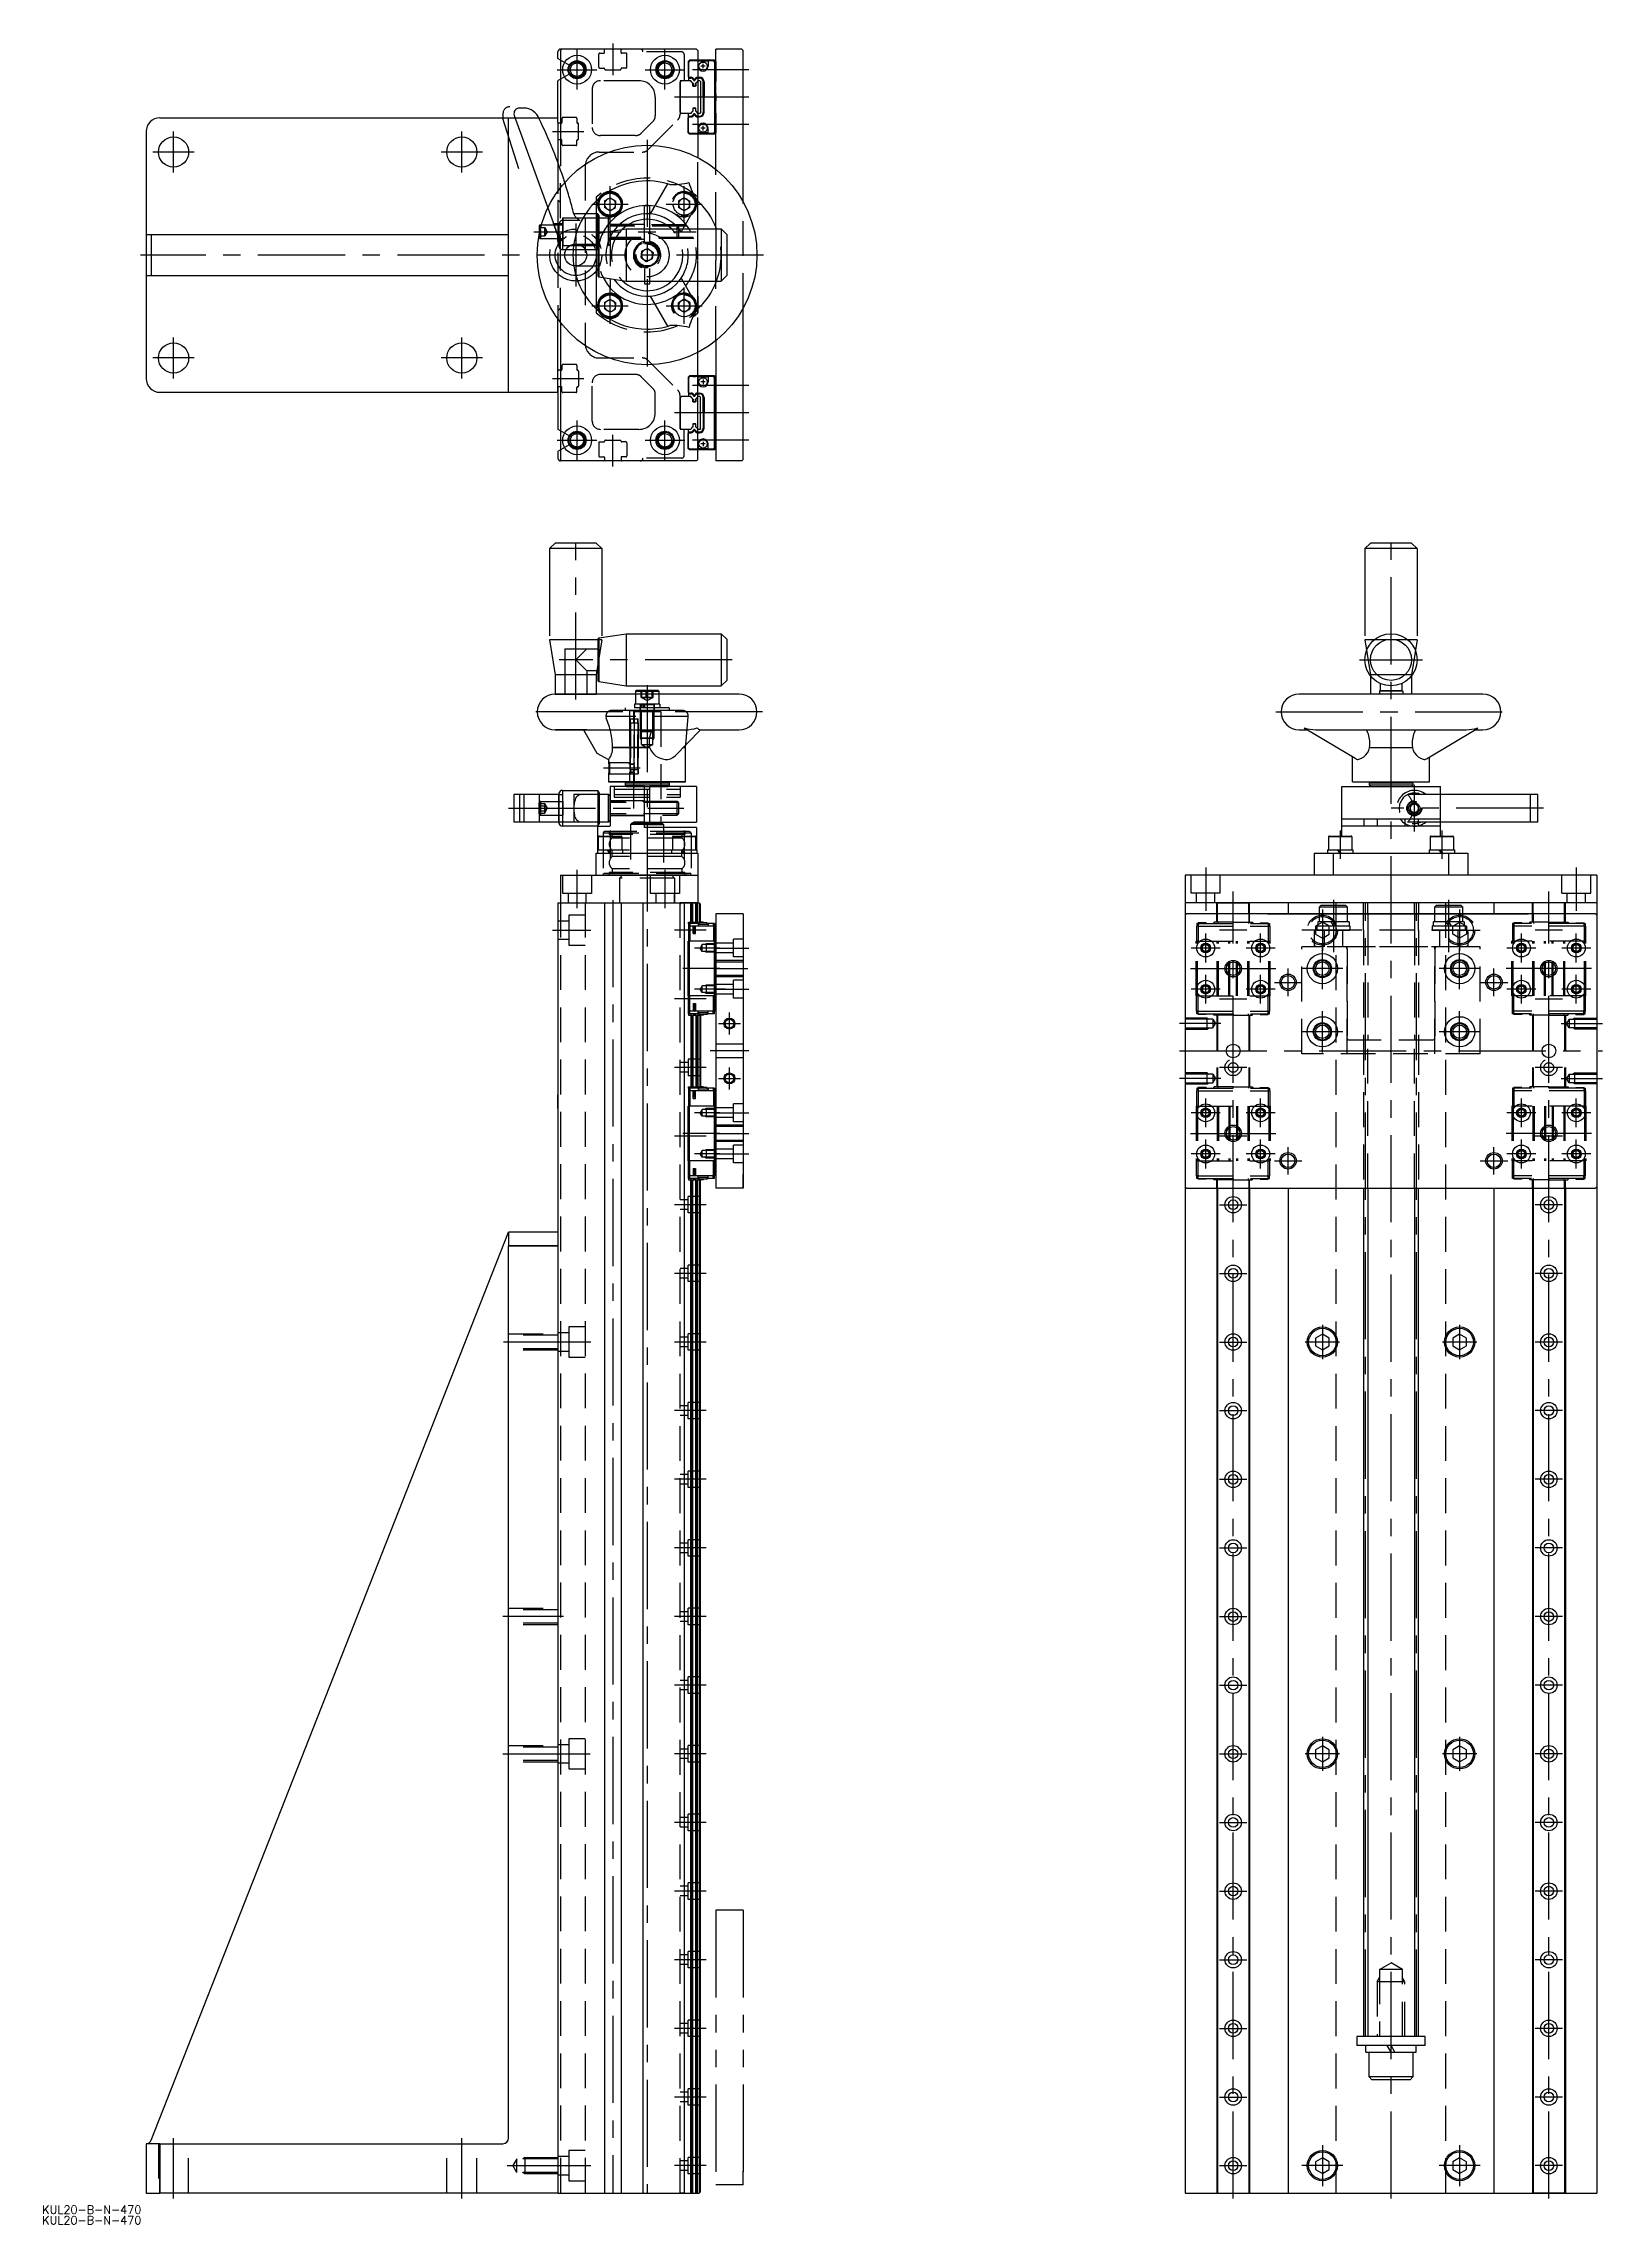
# Model space of a CAD drawing. Extents: x -37 to 530, y -11 to 783.
import ezdxf

# ---------------------------------------------------------------- set-up
doc = ezdxf.new("R2010")
doc.units = 0
for name, pattern in [('CENTER', [50.8, 31.75, -6.35, 6.35, -6.35]), ('DASHED', [19.05, 12.7, -6.35]), ('PHANTOM', [63.5, 31.75, -6.35, 6.35, -6.35, 6.35, -6.35])]:
    doc.linetypes.add(name, pattern=pattern)
doc.layers.get('0').update_dxf_attribs({"linetype": 'CONTINUOUS'})
doc.layers.add('CENTER', color=1, linetype='CENTER')
doc.styles.get("Standard").update_dxf_attribs({"font": 'txt.shx', "height": 3, "bigfont": 'bigfont.shx'})

msp = doc.modelspace()

# ---------------------------------------------------------------- texts
at = {"color": 7, "linetype": 'CONTINUOUS'}
for p in [(-37.85, -7.55), (-37.85, -11.39)]:
    msp.add_text('KUL20-B-N-470', height=3, dxfattribs=at).set_placement(p)

# ---------------------------------------------------------------- linework, layer by layer
at = {"color": 7, "linetype": 'CONTINUOUS'}
for p, q in [((150, 777.64), (150, 779.93)), ((151.5, 780.93), (151, 780.93)), ((151.5, 780.93), (151, 780.43)), ((151, 780.43), (151, 738.23)), ((200.5, 780.93), (151.5, 780.93)), ((200.5, 780.93), (201, 780.43)), ((201, 780.43), (201, 741.39)), ((207.5, 737.15), (207.5, 780.93)), ((215.5, 780.93), (207.5, 780.93)), ((217, 780.93), (215.5, 780.93)), ((217.5, 780.43), (217, 780.93)), ((217.5, 725.29), (217.5, 780.43)), ((151, 776.89), (150.15, 777.38)), ((207, 776.93), (201, 776.93)), ((206.7, 776.73), (201, 776.73)), ((201.1, 776.68), (201, 776.68)), ((201.01, 770.66), (201.63, 770.66)), ((201.01, 770.66), (201.01, 770.36)), ((201.1, 774.73), (201.1, 776.68)), ((204.7, 776.48), (201.1, 776.48)), ((201.63, 770.36), (201.63, 770.66)), ((203.7, 774.73), (202.1, 774.73)), ((202.9, 773.93), (202.9, 775.53)), ((204.7, 776.68), (204.7, 774.73)), ((206.6, 776.68), (204.7, 776.68)), ((207.1, 776.18), (206.6, 776.68)), ((207.2, 776.23), (206.7, 776.73)), ((207.5, 776.43), (207, 776.93)), ((207.1, 776.18), (207.1, 750.68)), ((207.2, 776.23), (207.2, 750.63)), ((207.5, 776.43), (207.5, 769.23)), ((150, 754.23), (150, 769.21)), ((151, 769.96), (150.15, 769.47)), ((201.7, 769.43), (201, 769.43)), ((201.01, 770.36), (201.63, 770.36)), ((202, 769.13), (201.7, 769.43)), ((202, 769.13), (202, 757.73)), ((202.93, 769.06), (203.23, 769.06)), ((202.93, 763.43), (202.93, 769.06)), ((202.93, 763.43), (202.93, 757.8)), ((203.23, 763.43), (202.93, 763.43)), ((203.23, 769.06), (203.23, 763.43)), ((203.23, 757.8), (203.23, 763.43)), ((207.25, 768.83), (207.5, 769.23)), ((207.25, 768.83), (207.25, 758.03)), ((207.5, 764.63), (207.25, 765.03)), ((207.5, 764.63), (207.5, 762.23)), ((5, 755.93), (132, 755.93)), ((132, 655.93), (132, 755.93)), ((132, 755.93), (134.42, 755.93)), ((134.12, 756.74), (146.37, 723.09)), ((137.58, 759.43), (136, 759.43)), ((143.04, 755.93), (150, 755.93)), ((201.7, 757.43), (201, 757.43)), ((201.01, 756.5), (201.63, 756.5)), ((201.01, 756.2), (201.01, 756.5)), ((201.01, 756.2), (201.63, 756.2)), ((201.63, 756.5), (201.63, 756.2)), ((202, 757.73), (201.7, 757.43)), ((202.93, 757.8), (203.23, 757.8)), ((207.5, 762.23), (207.25, 761.83)), ((207.25, 758.03), (207.5, 757.63)), ((207.5, 757.63), (207.5, 750.43)), ((0, 750.93), (0, 713.43)), ((150, 754.23), (150, 747.63)), ((150, 747.63), (150, 740.92)), ((151, 753.93), (150.3, 753.93)), ((151, 747.93), (150.3, 747.93)), ((201.1, 750.18), (201, 750.18)), ((206.7, 750.13), (201, 750.13)), ((207, 749.93), (201, 749.93)), ((201.1, 752.13), (201.1, 750.18)), ((204.7, 750.38), (201.1, 750.38)), ((203.7, 752.13), (202.1, 752.13)), ((202.9, 751.33), (202.9, 752.93)), ((204.7, 750.18), (204.7, 752.13)), ((206.6, 750.18), (204.7, 750.18)), ((207.1, 750.68), (206.6, 750.18)), ((207.2, 750.63), (206.7, 750.13)), ((207.5, 750.43), (207, 749.93)), ((189.97, 731.87), (183.63, 720.88)), ((164, 725.59), (164, 720.93)), ((164.76, 724.76), (164.41, 724.79)), ((164.76, 724.09), (164.41, 724.07)), ((166.98, 725.64), (166.94, 723.28)), ((168.96, 722.07), (166.94, 723.28)), ((166.98, 725.64), (169.04, 726.79)), ((168.96, 722.07), (171.02, 723.21)), ((169.04, 726.79), (171.06, 725.57)), ((171.02, 723.21), (171.06, 725.57)), ((181.5, 720.89), (181.5, 723.9)), ((183.5, 723.9), (181.5, 723.9)), ((183.5, 720.89), (183.5, 723.9)), ((201.23, 725.37), (194.89, 714.38)), ((201, 715.43), (201, 724.97)), ((143.2, 716.43), (143.2, 713.38)), ((143.7, 716.93), (143.7, 715.65)), ((143.7, 716.93), (144.04, 716.93)), ((164.5, 720.93), (160.05, 720.93)), ((164.5, 713.38), (164.5, 720.93)), ((164.5, 720.93), (165, 720.06)), ((164.92, 713.88), (174.83, 715.43)), ((165, 713.89), (165, 720.06)), ((165, 719.43), (168.5, 719.43)), ((168.5, 719.43), (169, 718.93)), ((168.5, 714.44), (168.5, 719.43)), ((169, 714.52), (169, 718.93)), ((174.83, 715.43), (209.5, 715.43)), ((174.83, 715.43), (174.83, 696.43)), ((209.5, 715.43), (209.5, 696.43)), ((209.5, 715.43), (211.5, 713.43)), ((0, 713.43), (0, 698.43)), ((0, 713.43), (1.83, 713.43)), ((1.83, 713.43), (1.83, 698.43)), ((1.85, 713.43), (118.98, 713.43)), ((118.98, 713.43), (132, 713.43)), ((156.5, 709.93), (164.5, 709.93)), ((164.5, 713.38), (164.5, 698.47)), ((164.92, 713.88), (164.92, 697.98)), ((211.5, 713.43), (211.5, 698.43)), ((156.5, 701.93), (164.5, 701.93)), ((164, 701.93), (164, 686.26)), ((0, 698.43), (0, 660.93)), ((0, 698.43), (1.83, 698.43)), ((1.85, 698.43), (118.98, 698.43)), ((118.98, 698.43), (132, 698.43)), ((164.92, 697.98), (174.83, 696.43)), ((169, 697.34), (169, 693.48)), ((174.83, 696.43), (209.5, 696.43)), ((194.89, 697.47), (201.23, 686.48)), ((209.5, 696.43), (211.5, 698.43)), ((164.76, 687.76), (164.41, 687.79)), ((164.76, 687.09), (164.41, 687.07)), ((166.98, 688.64), (166.94, 686.28)), ((168.96, 685.07), (166.94, 686.28)), ((166.98, 688.64), (169.04, 689.79)), ((168.96, 685.07), (171.02, 686.21)), ((169.04, 689.79), (171.06, 688.57)), ((171.02, 686.21), (171.06, 688.57)), ((183.63, 690.97), (189.97, 679.98)), ((217.5, 631.43), (217.5, 686.56)), ((150, 664.23), (150, 682.73)), ((151, 681.39), (151, 631.43)), ((201, 631.43), (201, 670.46)), ((207.5, 674.7), (207.5, 630.93)), ((150, 655.93), (150, 664.23)), ((151, 663.93), (150.3, 663.93)), ((207, 661.93), (201, 661.93)), ((206.7, 661.73), (201, 661.73)), ((201.1, 661.68), (201, 661.68)), ((201.1, 659.73), (201.1, 661.68)), ((204.7, 661.48), (201.1, 661.48)), ((203.7, 659.73), (202.1, 659.73)), ((202.9, 660.53), (202.9, 658.93)), ((206.6, 661.68), (204.7, 661.68)), ((204.7, 661.68), (204.7, 659.73)), ((207.1, 661.18), (206.6, 661.68)), ((207.2, 661.23), (206.7, 661.73)), ((207.5, 661.43), (207, 661.93)), ((207.1, 635.68), (207.1, 661.18)), ((207.2, 635.63), (207.2, 661.23)), ((207.5, 654.23), (207.5, 661.43)), ((5, 655.93), (132, 655.93)), ((132, 655.93), (150, 655.93)), ((150, 657.63), (150, 642.64)), ((151, 657.93), (150.3, 657.93)), ((201.7, 654.43), (201, 654.43)), ((201.01, 655.66), (201.63, 655.66)), ((201.01, 655.66), (201.01, 655.36)), ((201.01, 655.36), (201.63, 655.36)), ((201.63, 655.36), (201.63, 655.66)), ((202, 654.13), (201.7, 654.43)), ((202, 642.73), (202, 654.13)), ((202.93, 654.06), (203.23, 654.06)), ((202.93, 648.43), (202.93, 654.06)), ((203.23, 654.06), (203.23, 648.43)), ((207.25, 653.83), (207.5, 654.23)), ((207.25, 643.03), (207.25, 653.83)), ((217.5, 631.43), (217.5, 659)), ((202.93, 648.43), (202.93, 642.8)), ((203.23, 648.43), (202.93, 648.43)), ((203.23, 642.8), (203.23, 648.43)), ((207.5, 649.63), (207.25, 650.03)), ((207.5, 647.23), (207.25, 646.83)), ((207.5, 647.23), (207.5, 649.63)), ((151, 641.89), (150.15, 642.38)), ((201.7, 642.43), (201, 642.43)), ((201.01, 641.5), (201.63, 641.5)), ((201.01, 641.2), (201.01, 641.5)), ((201.01, 641.2), (201.63, 641.2)), ((201.1, 637.13), (201.1, 635.18)), ((201.63, 641.5), (201.63, 641.2)), ((202, 642.73), (201.7, 642.43)), ((203.7, 637.13), (202.1, 637.13)), ((202.9, 637.93), (202.9, 636.33)), ((202.93, 642.8), (203.23, 642.8)), ((204.7, 635.18), (204.7, 637.13)), ((207.1, 635.68), (206.6, 635.18)), ((207.2, 635.63), (206.7, 635.13)), ((207.25, 643.03), (207.5, 642.63)), ((207.5, 635.43), (207.5, 642.63)), ((150, 634.21), (150, 631.93)), ((151, 634.96), (150.15, 634.47)), ((151, 631.43), (151.5, 630.93)), ((151.5, 630.93), (151, 630.93)), ((200.5, 630.93), (151.5, 630.93)), ((201, 631.43), (200.5, 630.93)), ((201.1, 635.18), (201, 635.18)), ((206.7, 635.13), (201, 635.13)), ((207, 634.93), (201, 634.93)), ((204.7, 635.38), (201.1, 635.38)), ((206.6, 635.18), (204.7, 635.18)), ((207.5, 635.43), (207, 634.93)), ((217, 630.93), (207.5, 630.93)), ((215.5, 630.93), (207.5, 630.93)), ((217, 630.93), (215.5, 630.93)), ((217.5, 631.43), (217, 630.93)), ((217.5, 631.43), (217, 630.93)), ((164.5, 565.96), (164.5, 551.04)), ((164.92, 566.45), (174.83, 568)), ((164.92, 566.45), (164.92, 550.55)), ((174.83, 568), (209.5, 568)), ((174.83, 568), (174.83, 549)), ((209.5, 568), (209.5, 549)), ((209.5, 568), (211.5, 566)), ((211.5, 566), (211.5, 551)), ((152.5, 562.5), (160.5, 562.5)), ((152.5, 562.5), (152.5, 546)), ((160.5, 562.5), (156.5, 558.5)), ((156.5, 558.5), (160.5, 554.5)), ((160.5, 562.5), (164.5, 562.5)), ((164.5, 554.5), (160.5, 554.5)), ((160.5, 554.5), (160.5, 546)), ((164.92, 550.55), (174.83, 549)), ((174.83, 549), (209.5, 549)), ((209.5, 549), (211.5, 551)), ((449.49, 549.88), (449.49, 547.3)), ((457.49, 549.88), (457.49, 547.3)), ((216, 546), (149, 546)), ((216, 546), (149, 546)), ((149.02, 546), (163.98, 546)), ((149.03, 546), (149.02, 546)), ((178.25, 547.05), (180.88, 547.05)), ((186.75, 547.05), (178.25, 547.05)), ((178.25, 547.05), (178.25, 546)), ((186.5, 547.3), (178.5, 547.3)), ((180.88, 547.05), (186.75, 547.05)), ((186.75, 547.05), (186.75, 546)), ((486.99, 546), (419.99, 546)), ((457.74, 547.05), (449.24, 547.05)), ((449.24, 547.05), (449.24, 546)), ((449.49, 547.3), (457.49, 547.3)), ((457.74, 547.05), (457.74, 546)), ((149, 533), (160.29, 533)), ((149.98, 533), (149.14, 533)), ((149.14, 533), (149.98, 533)), ((149.16, 533), (196.39, 533)), ((149.16, 533), (196.39, 533)), ((160.29, 533), (149.98, 533)), ((160.49, 533), (152.51, 533)), ((159.33, 533), (164.16, 524.43)), ((159.33, 533), (164.12, 533)), ((160.29, 533), (159.33, 533)), ((159.33, 533), (160.29, 533)), ((201.9, 533), (192.69, 523.47)), ((201.9, 533), (216, 533)), ((201.96, 533), (216, 533)), ((419.99, 533), (422.7, 533)), ((440.62, 522.39), (422.41, 533.17)), ((426.15, 533), (480.83, 533)), ((466.36, 522.39), (484.56, 533.17)), ((484.28, 533), (486.99, 533)), ((164.16, 524.43), (168.5, 522.2)), ((169.94, 526.5), (183.43, 526.5)), ((183.43, 526.5), (169.94, 526.5)), ((195.65, 526.5), (196.5, 526.5)), ((196.5, 526.5), (196.58, 527.46)), ((196.5, 514), (196.5, 526.5)), ((445.69, 526.5), (461.28, 526.5)), ((168.5, 522.2), (168.5, 521.49)), ((168.5, 516.5), (168.5, 514)), ((439.49, 514), (439.49, 523.06)), ((467.49, 514), (467.49, 523.06)), ((136, 509.4), (134, 509.4)), ((134, 509.4), (134, 499.4)), ((137.58, 509.4), (136, 509.4)), ((143.22, 509.4), (137.58, 509.4)), ((150.25, 509.4), (143.22, 509.4)), ((143.22, 509.4), (143.22, 499.4)), ((150.25, 509.4), (150.25, 499.4)), ((150.38, 509.93), (150.38, 499.4)), ((151.64, 510.9), (164.5, 510.9)), ((151.64, 510.9), (151.64, 497.9)), ((164.5, 510.9), (164.5, 497.9)), ((164.5, 510.9), (165, 510.03)), ((165, 510.03), (165, 498.77)), ((168.5, 509.4), (165, 509.4)), ((168.5, 514), (196.5, 514)), ((182.5, 514), (168.5, 514)), ((169, 508.9), (168.5, 509.4)), ((168.5, 499.4), (168.5, 509.4)), ((168.5, 509.4), (168.5, 499.4)), ((181.5, 512.4), (169, 512.4)), ((169, 512.4), (169, 507.34)), ((169, 508.9), (169, 507.34)), ((169, 508.9), (169, 499.9)), ((175, 514), (174.5, 513.5)), ((190.5, 513.5), (174.5, 513.5)), ((174.5, 513.5), (174.5, 512.9)), ((174.5, 512.9), (182.5, 512.9)), ((174.5, 512.9), (175, 512.4)), ((175, 512.4), (190, 512.4)), ((176.1, 514), (177.73, 514)), ((177.73, 514), (176.1, 514)), ((177.73, 514), (187.45, 514)), ((196.5, 514), (182.5, 514)), ((182.5, 512.9), (190.5, 512.9)), ((200.5, 512.4), (183.5, 512.4)), ((190, 514), (190.5, 513.5)), ((190.5, 512.9), (190, 512.4)), ((190.5, 513.5), (190.5, 512.9)), ((200.5, 512.4), (200.5, 499.4)), ((435.52, 512.4), (471.49, 512.4)), ((435.52, 494.3), (435.52, 512.4)), ((435.52, 512.4), (441.58, 512.4)), ((439.49, 514), (467.49, 514)), ((441.58, 512.4), (465.39, 512.4)), ((445.99, 514), (445.49, 513.5)), ((461.49, 513.5), (445.49, 513.5)), ((445.49, 513.5), (445.49, 512.9)), ((445.49, 512.9), (461.49, 512.9)), ((445.49, 512.9), (445.99, 512.4)), ((460.99, 514), (461.49, 513.5)), ((461.49, 512.9), (460.99, 512.4)), ((461.49, 513.5), (461.49, 512.9)), ((465.39, 512.4), (471.49, 512.4)), ((471.46, 494.3), (471.46, 512.4)), ((504.3, 509.4), (471.49, 509.4)), ((506.99, 509.4), (504.3, 509.4)), ((504.3, 499.4), (504.3, 509.4)), ((506.99, 499.4), (506.99, 509.4)), ((169, 501.46), (169, 497.9)), ((136, 499.4), (134, 499.4)), ((137.58, 499.4), (136, 499.4)), ((143.22, 499.4), (137.58, 499.4)), ((150.25, 499.4), (143.22, 499.4)), ((150.38, 499.4), (150.38, 498.87)), ((164.5, 497.9), (151.64, 497.9)), ((164.5, 497.9), (165, 498.77)), ((164.5, 497.9), (168.98, 497.9)), ((164.5, 489.3), (164.5, 497.9)), ((173.25, 494.05), (164.75, 494.05)), ((164.75, 489.3), (164.75, 494.05)), ((168.5, 499.4), (165, 499.4)), ((165, 494.3), (173, 494.3)), ((169, 499.9), (168.5, 499.4)), ((173.25, 494.05), (173.25, 489.3)), ((181.5, 497.4), (181.5, 499.4)), ((181.5, 499.4), (187.53, 499.4)), ((181.5, 499.3), (187.5, 499.3)), ((181.5, 499), (188, 499)), ((181.5, 498.5), (188.5, 498.5)), ((200.5, 497.4), (181.5, 497.4)), ((187.5, 499.4), (187.5, 499.3)), ((187.53, 499.4), (200.5, 499.4)), ((188, 499), (188.5, 498.5)), ((188.5, 498.5), (188.5, 497.4)), ((200.25, 494.05), (191.75, 494.05)), ((191.75, 494.05), (191.75, 489.3)), ((192, 494.3), (200, 494.3)), ((200.25, 489.3), (200.25, 494.05)), ((200.5, 497.4), (200.5, 489.3)), ((439.24, 494.05), (430.74, 494.05)), ((430.74, 494.05), (430.74, 489.3)), ((430.99, 494.3), (438.99, 494.3)), ((471.49, 500.4), (435.52, 500.4)), ((471.49, 497.9), (435.52, 497.9)), ((439.24, 494.05), (439.24, 489.3)), ((443.54, 500.4), (443.54, 497.9)), ((448.49, 500.4), (448.49, 497.9)), ((458.49, 500.4), (458.49, 497.9)), ((463.44, 500.4), (463.44, 497.9)), ((476.24, 494.05), (467.74, 494.05)), ((467.74, 494.05), (467.74, 489.3)), ((467.99, 494.3), (475.99, 494.3)), ((504.3, 499.4), (471.49, 499.4)), ((476.24, 494.05), (476.24, 489.3)), ((506.99, 499.4), (504.3, 499.4)), ((164, 488), (201, 488)), ((164, 480), (164, 488)), ((164.41, 489.3), (173.6, 489.3)), ((164.41, 489.3), (164.41, 488)), ((168.85, 488), (168.1, 489.3)), ((169.34, 488), (168.58, 489.3)), ((173.6, 489.3), (173.6, 488)), ((191.41, 489.3), (200.6, 489.3)), ((191.41, 489.3), (191.41, 488)), ((195.85, 488), (195.1, 489.3)), ((196.34, 488), (195.58, 489.3)), ((200.6, 489.3), (200.6, 488)), ((201, 488), (201, 480)), ((425.49, 488), (425.49, 480)), ((425.49, 488), (432.47, 488)), ((430.39, 489.3), (439.59, 489.3)), ((430.39, 489.3), (430.39, 488)), ((432.47, 488), (474.51, 488)), ((432.47, 488), (432.47, 480)), ((434.83, 488), (434.08, 489.3)), ((435.32, 488), (434.57, 489.3)), ((439.59, 489.3), (439.59, 488)), ((467.39, 489.3), (476.59, 489.3)), ((467.39, 489.3), (467.39, 488)), ((471.83, 488), (471.08, 489.3)), ((472.32, 488), (471.57, 489.3)), ((474.51, 488), (481.49, 488)), ((474.51, 480), (474.51, 488)), ((476.59, 489.3), (476.59, 488)), ((481.49, 488), (481.49, 480)), ((151, 480), (201, 480)), ((151, 480), (151, 470)), ((197.87, 480), (167.1, 480)), ((196.26, 480), (168.7, 480)), ((173.51, 480), (191.49, 480)), ((188.75, 480), (176.25, 480)), ((201, 480), (201, 470)), ((378.49, 480), (378.49, 0)), ((528.49, 480), (378.49, 480)), ((481.49, 480), (425.49, 480)), ((528.49, 480), (528.49, 0)), ((150, 470), (150, 50)), ((150, 470), (150, 200)), ((150, 470), (201.5, 470)), ((150, 470), (166.7, 470)), ((151, 470), (201, 470)), ((167, 470), (167, 0)), ((173, 470), (173, 0)), ((173.3, 470), (180, 470)), ((181, 470), (181, 0)), ((195, 470), (194.5, 470)), ((194.5, 470), (194.99, 470)), ((194.99, 470), (198.45, 470)), ((198.45, 470), (195, 470)), ((196, 470), (196, 0)), ((198.44, 462.95), (198.44, 470)), ((201.05, 470), (198.45, 470)), ((198.45, 470), (201, 470)), ((198.65, 462.95), (198.65, 470)), ((199.2, 462.95), (199.2, 470)), ((200.2, 462.95), (200.2, 470)), ((200.75, 462.95), (200.75, 470)), ((200.96, 462.95), (200.96, 470)), ((201, 470), (201.05, 470)), ((202, 469.5), (201.5, 470)), ((201.7, 462.95), (201.7, 469.8)), ((202, 462.95), (202, 469.5)), ((528.49, 470), (378.49, 470)), ((389.99, 466), (389.99, 470)), ((389.99, 470), (401.99, 470)), ((390.29, 466), (390.29, 470)), ((401.69, 466), (401.69, 470)), ((401.99, 466), (401.99, 470)), ((415.99, 470), (415.99, 466)), ((427.49, 468.5), (428.09, 469.1)), ((428.09, 469.1), (436.89, 469.1)), ((436.89, 469.1), (437.49, 468.5)), ((443.49, 466), (443.49, 470)), ((444.99, 466), (444.99, 470)), ((461.99, 466), (461.99, 470)), ((463.49, 470), (463.49, 466)), ((469.49, 468.5), (470.09, 469.1)), ((470.09, 469.1), (478.89, 469.1)), ((478.89, 469.1), (479.49, 468.5)), ((490.99, 470), (490.99, 466)), ((516.99, 470), (504.99, 470)), ((504.99, 466), (504.99, 470)), ((505.29, 466), (505.29, 470)), ((516.69, 466), (516.69, 470)), ((516.99, 466), (516.99, 470)), ((197.6, 462.45), (197.6, 462.95)), ((197.6, 462.95), (198.39, 462.95)), ((197.6, 462.45), (197.6, 461.45)), ((198.1, 462.45), (197.6, 462.45)), ((198.1, 461.45), (197.6, 461.45)), ((197.6, 461.45), (197.6, 455.95)), ((198.1, 462.45), (198.1, 461.45)), ((201.1, 462.45), (198.1, 462.45)), ((199.3, 461.45), (198.1, 461.45)), ((198.1, 461.45), (198.1, 455.95)), ((198.39, 462.95), (199.26, 462.95)), ((198.39, 462.45), (198.39, 462.95)), ((199.26, 462.95), (199.35, 462.95)), ((199.52, 462.45), (199.26, 462.95)), ((200.1, 461.45), (199.3, 461.45)), ((199.3, 458.75), (199.3, 461.45)), ((199.35, 462.95), (200.05, 462.95)), ((199.61, 462.45), (199.35, 462.95)), ((199.35, 461.1), (199.35, 460.05)), ((199.61, 462.45), (199.61, 462.45)), ((199.79, 462.45), (200.05, 462.95)), ((199.88, 462.45), (200.14, 462.95)), ((200.05, 462.95), (200.14, 462.95)), ((200.05, 460.05), (200.05, 461.1)), ((206.7, 461.45), (200.1, 461.45)), ((200.1, 458.75), (200.1, 461.45)), ((200.14, 462.95), (201.01, 462.95)), ((201.01, 462.95), (201.63, 462.95)), ((201.01, 462.45), (201.01, 462.95)), ((201.1, 462.45), (201.1, 461.45)), ((201.1, 462.45), (201.4, 462.45)), ((204.7, 462.05), (201.1, 462.05)), ((204.4, 462.65), (201.4, 462.65)), ((201.4, 462.65), (201.4, 462.05)), ((202.93, 462.95), (201.63, 462.95)), ((201.63, 462.95), (201.63, 462.65)), ((202.93, 462.95), (203.11, 462.65)), ((204.4, 462.05), (204.4, 462.65)), ((204.4, 462.45), (204.7, 462.45)), ((204.7, 462.45), (204.7, 461.45)), ((206.6, 462.45), (204.7, 462.45)), ((206.6, 462.45), (206.6, 461.45)), ((207.1, 462.45), (206.6, 462.45)), ((207.2, 461.45), (206.7, 461.45)), ((206.7, 461.45), (206.7, 455.95)), ((207.1, 462.45), (207.1, 461.45)), ((207.2, 461.45), (207.2, 455.95)), ((207.5, 466), (207.5, 366)), ((217.5, 466), (207.5, 466)), ((217.5, 466), (217.5, 371)), ((217.5, 466), (217.5, 366)), ((378.99, 466), (378.49, 465.5)), ((378.99, 466), (378.49, 465.5)), ((378.49, 465.5), (378.49, 366.5)), ((378.49, 465.5), (378.49, 366.5)), ((527.99, 466), (378.99, 466)), ((527.99, 466), (378.99, 466)), ((408.49, 466), (403.49, 466)), ((408.49, 466), (498.49, 466)), ((427.49, 468.5), (437.49, 468.5)), ((427.49, 466), (427.49, 468.5)), ((437.49, 468.5), (437.49, 466)), ((469.49, 468.5), (479.49, 468.5)), ((469.49, 466), (469.49, 468.5)), ((479.49, 468.5), (479.49, 466)), ((498.49, 466), (503.49, 466)), ((527.99, 466), (528.49, 465.5)), ((527.99, 466), (528.49, 465.5)), ((528.49, 465.5), (528.49, 366.5)), ((528.49, 465.5), (528.49, 366.5)), ((197.5, 436.05), (197.5, 455.95)), ((198, 455.95), (197.5, 455.95)), ((207, 455.95), (198, 455.95)), ((198, 436.05), (198, 455.95)), ((199.3, 460.65), (199.35, 460.65)), ((199.3, 460.19), (199.35, 460.19)), ((199.3, 458.75), (200.1, 458.75)), ((199.35, 460.05), (199.7, 460.05)), ((199.35, 460.05), (199.35, 459.25)), ((199.35, 459.25), (199.7, 459.25)), ((199.7, 460.05), (200.05, 460.05)), ((199.7, 459.25), (200.05, 459.25)), ((200.05, 460.65), (200.1, 460.65)), ((200.05, 460.19), (200.1, 460.19)), ((200.05, 459.25), (200.05, 460.05)), ((207, 436.05), (207, 455.95)), ((207.5, 455.95), (207, 455.95)), ((207.5, 436.05), (207.5, 455.95)), ((198, 436.05), (197.5, 436.05)), ((197.6, 430.55), (197.6, 436.05)), ((197.6, 429.55), (197.6, 430.55)), ((198.1, 430.55), (197.6, 430.55)), ((198.1, 429.55), (197.6, 429.55)), ((197.6, 429.55), (197.6, 429.05)), ((197.6, 429.05), (198.39, 429.05)), ((207, 436.05), (198, 436.05)), ((198.1, 430.55), (198.1, 436.05)), ((198.1, 429.55), (198.1, 430.55)), ((199.3, 430.55), (198.1, 430.55)), ((201.1, 429.55), (198.1, 429.55)), ((198.39, 429.55), (198.39, 429.05)), ((198.39, 429.05), (199.26, 429.05)), ((198.44, 429.05), (198.44, 402.95)), ((198.65, 429.05), (198.65, 402.95)), ((199.2, 429.05), (199.2, 402.95)), ((199.52, 429.55), (199.26, 429.05)), ((199.26, 429.05), (199.35, 429.05)), ((199.3, 433.25), (199.3, 430.55)), ((199.3, 433.25), (200.1, 433.25)), ((199.3, 431.81), (199.35, 431.81)), ((199.3, 431.35), (199.35, 431.35)), ((200.1, 430.55), (199.3, 430.55)), ((199.7, 432.75), (199.35, 432.75)), ((199.35, 432.75), (199.35, 431.95)), ((199.35, 431.95), (199.35, 430.9)), ((199.7, 431.95), (199.35, 431.95)), ((199.61, 429.55), (199.35, 429.05)), ((199.35, 429.05), (200.05, 429.05)), ((199.61, 429.55), (199.61, 429.55)), ((200.05, 432.75), (199.7, 432.75)), ((200.05, 431.95), (199.7, 431.95)), ((199.79, 429.55), (200.05, 429.05)), ((199.88, 429.55), (200.14, 429.05)), ((200.05, 431.95), (200.05, 432.75)), ((200.05, 430.9), (200.05, 431.95)), ((200.05, 431.81), (200.1, 431.81)), ((200.05, 431.35), (200.1, 431.35)), ((200.05, 429.05), (200.14, 429.05)), ((200.1, 433.25), (200.1, 430.55)), ((206.7, 430.55), (200.1, 430.55)), ((200.14, 429.05), (201.01, 429.05)), ((200.2, 429.05), (200.2, 402.95)), ((200.75, 429.05), (200.75, 402.95)), ((200.96, 429.05), (200.96, 402.95)), ((201.01, 429.55), (201.01, 429.05)), ((201.01, 429.05), (201.63, 429.05)), ((201.1, 429.55), (201.1, 430.55)), ((204.7, 429.95), (201.1, 429.95)), ((201.1, 429.55), (201.4, 429.55)), ((201.4, 429.95), (201.4, 429.35)), ((204.4, 429.35), (201.4, 429.35)), ((201.63, 429.05), (201.63, 429.35)), ((202.93, 429.05), (201.63, 429.05)), ((201.7, 429.05), (201.7, 402.95)), ((202, 429.05), (202, 402.95)), ((202.93, 429.05), (203.11, 429.35)), ((204.4, 429.35), (204.4, 429.95)), ((204.4, 429.55), (204.7, 429.55)), ((204.7, 429.55), (204.7, 430.55)), ((206.6, 429.55), (204.7, 429.55)), ((206.6, 429.55), (206.6, 430.55)), ((207.1, 429.55), (206.6, 429.55)), ((206.7, 430.55), (206.7, 436.05)), ((207.2, 430.55), (206.7, 430.55)), ((207.5, 436.05), (207, 436.05)), ((207.1, 429.55), (207.1, 430.55)), ((207.2, 430.55), (207.2, 436.05)), ((150, 395), (150, 400)), ((197.6, 402.45), (197.6, 402.95)), ((197.6, 402.95), (198.39, 402.95)), ((198.1, 402.45), (197.6, 402.45)), ((197.6, 402.45), (197.6, 401.45)), ((197.6, 401.45), (197.6, 395.95)), ((198.1, 401.45), (197.6, 401.45)), ((201.1, 402.45), (198.1, 402.45)), ((198.1, 402.45), (198.1, 401.45)), ((198.1, 401.45), (198.1, 395.95)), ((199.3, 401.45), (198.1, 401.45)), ((198.39, 402.45), (198.39, 402.95)), ((198.39, 402.95), (199.26, 402.95)), ((199.26, 402.95), (199.35, 402.95)), ((199.52, 402.45), (199.26, 402.95)), ((200.1, 401.45), (199.3, 401.45)), ((199.3, 398.75), (199.3, 401.45)), ((199.3, 400.65), (199.35, 400.65)), ((199.3, 400.19), (199.35, 400.19)), ((199.3, 398.75), (200.1, 398.75)), ((199.35, 402.95), (200.05, 402.95)), ((199.61, 402.45), (199.35, 402.95)), ((199.35, 401.1), (199.35, 400.05)), ((199.35, 400.05), (199.35, 399.25)), ((199.35, 400.05), (199.7, 400.05)), ((199.35, 399.25), (199.7, 399.25)), ((199.61, 402.45), (199.61, 402.45)), ((199.7, 400.05), (200.05, 400.05)), ((199.7, 399.25), (200.05, 399.25)), ((199.79, 402.45), (200.05, 402.95)), ((199.88, 402.45), (200.14, 402.95)), ((200.05, 402.95), (200.14, 402.95)), ((200.05, 400.05), (200.05, 401.1)), ((200.05, 400.65), (200.1, 400.65)), ((200.05, 400.19), (200.1, 400.19)), ((200.05, 399.25), (200.05, 400.05)), ((206.7, 401.45), (200.1, 401.45)), ((200.1, 398.75), (200.1, 401.45)), ((200.14, 402.95), (201.01, 402.95)), ((201.01, 402.95), (201.63, 402.95)), ((201.01, 402.45), (201.01, 402.95)), ((201.1, 402.45), (201.4, 402.45)), ((201.1, 402.45), (201.1, 401.45)), ((204.7, 402.05), (201.1, 402.05)), ((204.4, 402.65), (201.4, 402.65)), ((201.4, 402.65), (201.4, 402.05)), ((202.93, 402.95), (201.63, 402.95)), ((201.63, 402.95), (201.63, 402.65)), ((202.93, 402.95), (203.11, 402.65)), ((204.4, 402.05), (204.4, 402.65)), ((204.4, 402.45), (204.7, 402.45)), ((204.7, 402.45), (204.7, 401.45)), ((206.6, 402.45), (204.7, 402.45)), ((207.1, 402.45), (206.6, 402.45)), ((206.6, 402.45), (206.6, 401.45)), ((206.7, 401.45), (206.7, 395.95)), ((207.2, 401.45), (206.7, 401.45)), ((207.1, 402.45), (207.1, 401.45)), ((207.2, 401.45), (207.2, 395.95)), ((150, 395), (150, 0)), ((197.5, 376.05), (197.5, 395.95)), ((198, 395.95), (197.5, 395.95)), ((207, 395.95), (198, 395.95)), ((198, 376.05), (198, 395.95)), ((207, 376.05), (207, 395.95)), ((207.5, 395.95), (207, 395.95)), ((207.5, 376.05), (207.5, 395.95)), ((198, 376.05), (197.5, 376.05)), ((197.6, 370.55), (197.6, 376.05)), ((207, 376.05), (198, 376.05)), ((198.1, 370.55), (198.1, 376.05)), ((206.7, 370.55), (206.7, 376.05)), ((207.5, 376.05), (207, 376.05)), ((207.2, 370.55), (207.2, 376.05)), ((197.6, 369.55), (197.6, 370.55)), ((198.1, 370.55), (197.6, 370.55)), ((197.6, 369.55), (197.6, 369.05)), ((198.1, 369.55), (197.6, 369.55)), ((197.6, 369.05), (198.39, 369.05)), ((198.1, 369.55), (198.1, 370.55)), ((199.3, 370.55), (198.1, 370.55)), ((201.1, 369.55), (198.1, 369.55)), ((198.39, 369.55), (198.39, 369.05)), ((198.39, 369.05), (199.26, 369.05)), ((198.44, 0), (198.44, 369.05)), ((198.65, 0), (198.65, 369.05)), ((199.2, 0), (199.2, 369.05)), ((199.52, 369.55), (199.26, 369.05)), ((199.26, 369.05), (199.35, 369.05)), ((199.3, 373.25), (200.1, 373.25)), ((199.3, 373.25), (199.3, 370.55)), ((199.3, 371.81), (199.35, 371.81)), ((199.3, 371.35), (199.35, 371.35)), ((200.1, 370.55), (199.3, 370.55)), ((199.35, 372.75), (199.35, 371.95)), ((199.7, 372.75), (199.35, 372.75)), ((199.7, 371.95), (199.35, 371.95)), ((199.35, 371.95), (199.35, 370.9)), ((199.61, 369.55), (199.35, 369.05)), ((199.35, 369.05), (200.05, 369.05)), ((199.61, 369.55), (199.61, 369.55)), ((200.05, 372.75), (199.7, 372.75)), ((200.05, 371.95), (199.7, 371.95)), ((199.79, 369.55), (200.05, 369.05)), ((199.88, 369.55), (200.14, 369.05)), ((200.05, 371.95), (200.05, 372.75)), ((200.05, 370.9), (200.05, 371.95)), ((200.05, 371.81), (200.1, 371.81)), ((200.05, 371.35), (200.1, 371.35)), ((200.05, 369.05), (200.14, 369.05)), ((200.1, 373.25), (200.1, 370.55)), ((206.7, 370.55), (200.1, 370.55)), ((200.14, 369.05), (201.01, 369.05)), ((200.2, 0), (200.2, 369.05)), ((200.75, 0), (200.75, 369.05)), ((200.96, 0), (200.96, 369.05)), ((201.01, 369.55), (201.01, 369.05)), ((201.01, 369.05), (201.63, 369.05)), ((201.1, 369.55), (201.1, 370.55)), ((204.7, 369.95), (201.1, 369.95)), ((201.1, 369.55), (201.4, 369.55)), ((201.4, 369.95), (201.4, 369.35)), ((204.4, 369.35), (201.4, 369.35)), ((201.63, 369.05), (201.63, 369.35)), ((202.93, 369.05), (201.63, 369.05)), ((201.7, 0.2), (201.7, 369.05)), ((202, 0.5), (202, 369.05)), ((202.93, 369.05), (203.11, 369.35)), ((204.4, 369.35), (204.4, 369.95)), ((204.4, 369.55), (204.7, 369.55)), ((204.7, 369.55), (204.7, 370.55)), ((206.6, 369.55), (204.7, 369.55)), ((206.6, 369.55), (206.6, 370.55)), ((207.1, 369.55), (206.6, 369.55)), ((207.2, 370.55), (206.7, 370.55)), ((207.1, 369.55), (207.1, 370.55)), ((217.5, 366), (207.5, 366)), ((217.5, 366), (217.5, 371)), ((378.99, 366), (378.49, 366.5)), ((378.99, 366), (378.49, 366.5)), ((378.99, 366), (527.99, 366)), ((378.99, 366), (527.99, 366)), ((389.99, 366), (389.99, 0)), ((390.29, 366), (390.29, 0)), ((401.69, 366), (401.69, 0)), ((401.99, 366), (401.99, 0)), ((408.49, 366), (446.49, 366)), ((415.99, 366), (415.99, 0)), ((442.49, 366), (464.49, 366)), ((443.49, 366), (443.49, 57)), ((444.99, 366), (444.99, 57)), ((446.49, 366), (460.49, 366)), ((460.49, 366), (498.49, 366)), ((461.99, 366), (461.99, 57)), ((463.49, 57), (463.49, 366)), ((490.99, 366), (490.99, 0)), ((504.99, 366), (504.99, 0)), ((505.29, 366), (505.29, 0)), ((516.69, 366), (516.69, 0)), ((516.99, 366), (516.99, 0)), ((527.99, 366), (528.49, 366.5)), ((527.99, 366), (528.49, 366.5)), ((1.86, 19.27), (132, 350)), ((150, 350), (132, 350)), ((132, 350), (132, 345)), ((132, 20), (132, 345)), ((132, 345), (150, 345)), ((150, 345), (132, 345)), ((428.49, 312.89), (425.99, 311.44)), ((425.99, 311.44), (425.99, 308.56)), ((430.99, 311.44), (428.49, 312.89)), ((430.99, 308.56), (430.99, 311.44)), ((478.49, 312.89), (475.99, 311.44)), ((475.99, 311.44), (475.99, 308.56)), ((480.99, 311.44), (478.49, 312.89)), ((480.99, 308.56), (480.99, 311.44)), ((425.99, 308.56), (428.49, 307.11)), ((428.49, 307.11), (430.99, 308.56)), ((475.99, 308.56), (478.49, 307.11)), ((478.49, 307.11), (480.99, 308.56)), ((150, 270), (150, 0)), ((428.49, 162.89), (425.99, 161.44)), ((425.99, 161.44), (425.99, 158.56)), ((430.99, 161.44), (428.49, 162.89)), ((430.99, 158.56), (430.99, 161.44)), ((478.49, 162.89), (475.99, 161.44)), ((475.99, 161.44), (475.99, 158.56)), ((480.99, 161.44), (478.49, 162.89)), ((480.99, 158.56), (480.99, 161.44)), ((425.99, 158.56), (428.49, 157.11)), ((428.49, 157.11), (430.99, 158.56)), ((475.99, 158.56), (478.49, 157.11)), ((478.49, 157.11), (480.99, 158.56)), ((465.99, 57), (440.99, 57)), ((440.99, 57), (440.99, 53.8)), ((463.49, 57), (443.49, 57)), ((465.99, 53.8), (465.99, 57)), ((465.99, 53.8), (440.99, 53.8)), ((462.69, 53.8), (444.29, 53.8)), ((444.29, 51.3), (444.29, 53.8)), ((444.29, 51.3), (462.69, 51.3)), ((445.49, 42.3), (445.49, 51.3)), ((453.49, 51.3), (452.04, 53.8)), ((454.93, 51.3), (453.49, 53.8)), ((461.49, 51.3), (461.49, 42.3)), ((462.69, 51.3), (462.69, 53.8)), ((446.49, 41.3), (445.49, 42.3)), ((461.49, 42.3), (445.49, 42.3)), ((460.49, 41.3), (446.49, 41.3)), ((461.49, 42.3), (460.49, 41.3)), ((0, 18), (0, 0)), ((5, 18), (0, 18)), ((5, 18), (130, 18)), ((5, 18), (5, 0)), ((5, 0), (5, 18)), ((428.49, 12.89), (425.99, 11.44)), ((425.99, 11.44), (425.99, 8.56)), ((425.99, 8.56), (428.49, 7.11)), ((430.99, 11.44), (428.49, 12.89)), ((428.49, 7.11), (430.99, 8.56)), ((430.99, 8.56), (430.99, 11.44)), ((478.49, 12.89), (475.99, 11.44)), ((475.99, 11.44), (475.99, 8.56)), ((475.99, 8.56), (478.49, 7.11)), ((480.99, 11.44), (478.49, 12.89)), ((478.49, 7.11), (480.99, 8.56)), ((480.99, 8.56), (480.99, 11.44)), ((0, 0), (5, 0)), ((150, 0), (5, 0)), ((150, 0), (201.5, 0)), ((202, 0.5), (201.5, 0)), ((378.49, 0), (528.49, 0)), ((389.99, 0), (401.99, 0)), ((516.99, 0), (504.99, 0))]:
    msp.add_line(p, q, dxfattribs=at)
at = {"color": 3, "linetype": 'DASHED'}
for p, q in [((166.7, 780.93), (151.5, 780.93)), ((164.9, 774.33), (164.9, 779.13)), ((165.2, 779.43), (166.7, 779.43)), ((167, 779.73), (167, 780.63)), ((173, 779.73), (173, 780.63)), ((180, 780.93), (173.3, 780.93)), ((174.8, 779.43), (173.3, 779.43)), ((175.1, 774.33), (175.1, 779.13)), ((195, 779.93), (181, 779.93)), ((196, 778.93), (196, 769.43)), ((154.37, 774.95), (151, 776.89)), ((154.37, 771.91), (151, 769.96)), ((165.2, 774.03), (166.7, 774.03)), ((167.3, 773.43), (172.7, 773.43)), ((174.8, 774.03), (173.3, 774.03)), ((198, 776.93), (197.5, 776.43)), ((197.5, 776.43), (197.5, 770.93)), ((197.5, 770.93), (197.6, 770.71)), ((198.1, 776.73), (197.6, 776.23)), ((198.1, 776.68), (197.6, 776.18)), ((197.6, 776.23), (197.6, 776.18)), ((197.6, 776.18), (197.6, 770.66)), ((197.6, 770.66), (197.6, 770.36)), ((197.6, 770.66), (198.39, 770.66)), ((201, 776.93), (198, 776.93)), ((199.3, 776.73), (198.1, 776.73)), ((201, 776.68), (198.1, 776.68)), ((198.39, 770.66), (198.39, 770.36)), ((199.3, 776.73), (200.1, 776.73)), ((199.3, 776.73), (199.3, 776.68)), ((201, 776.73), (200.1, 776.73)), ((200.1, 776.73), (200.1, 776.68)), ((162.5, 766.43), (162.5, 752.43)), ((179.5, 769.43), (165.5, 769.43)), ((185.5, 763.43), (185.5, 756.66)), ((195, 769.43), (194.5, 768.93)), ((194.5, 769.13), (194.5, 757.17)), ((194.5, 757.93), (194.5, 768.93)), ((196, 769.43), (194.8, 769.43)), ((198.44, 769.43), (195, 769.43)), ((197.6, 770.36), (197.6, 769.43)), ((197.6, 770.36), (198.39, 770.36)), ((198.65, 769.06), (198.44, 769.43)), ((199.2, 767.43), (199.2, 768.54)), ((199.2, 768.46), (199.25, 768.44)), ((200.2, 767.43), (199.2, 767.43)), ((199.25, 768.44), (199.25, 767.48)), ((199.25, 767.48), (200.15, 767.48)), ((199.52, 770.01), (199.26, 769.86)), ((199.26, 769.86), (199.35, 769.7)), ((199.61, 769.85), (199.35, 769.7)), ((199.52, 770.01), (199.61, 769.85)), ((199.61, 769.85), (199.62, 769.84)), ((199.61, 769.85), (199.61, 769.85)), ((199.62, 769.84), (199.61, 769.85)), ((199.88, 770.01), (199.79, 769.85)), ((199.79, 769.85), (200.05, 769.7)), ((199.79, 769.85), (199.79, 769.85)), ((199.88, 770.01), (200.14, 769.86)), ((200.05, 769.7), (200.14, 769.86)), ((200.2, 768.46), (200.15, 768.44)), ((200.15, 767.48), (200.15, 768.44)), ((200.2, 768.54), (200.2, 767.43)), ((200.96, 769.43), (200.75, 769.06)), ((201, 769.43), (200.96, 769.43)), ((134.42, 755.93), (143.04, 755.93)), ((151.5, 755.73), (151.5, 754.23)), ((156.6, 756.03), (151.8, 756.03)), ((156.9, 755.73), (156.9, 754.23)), ((182.88, 744.31), (193.62, 755.05)), ((195, 757.43), (194.5, 757.93)), ((198.44, 757.43), (195, 757.43)), ((197.5, 755.93), (197.6, 756.15)), ((197.5, 750.43), (197.5, 755.93)), ((197.6, 756.5), (197.6, 757.43)), ((197.6, 756.5), (198.39, 756.5)), ((197.6, 756.2), (197.6, 756.5)), ((197.6, 756.2), (198.39, 756.2)), ((197.6, 750.68), (197.6, 756.2)), ((198.39, 756.2), (198.39, 756.5)), ((198.65, 757.8), (198.44, 757.43)), ((200.2, 759.43), (199.2, 759.43)), ((199.2, 759.43), (199.2, 758.32)), ((199.2, 758.39), (199.25, 758.42)), ((199.25, 759.38), (200.15, 759.38)), ((199.25, 758.42), (199.25, 759.38)), ((199.26, 757), (199.35, 757.16)), ((199.52, 756.85), (199.26, 757)), ((199.61, 757.01), (199.35, 757.16)), ((199.52, 756.85), (199.61, 757)), ((199.61, 757), (199.62, 757.01)), ((199.61, 757.01), (199.61, 757)), ((199.62, 757.01), (199.61, 757.01)), ((199.79, 757.01), (200.05, 757.16)), ((199.88, 756.85), (199.79, 757.01)), ((199.79, 757.01), (199.79, 757.01)), ((199.88, 756.85), (200.14, 757)), ((200.05, 757.16), (200.14, 757)), ((200.15, 759.38), (200.15, 758.42)), ((200.2, 758.39), (200.15, 758.42)), ((200.2, 758.32), (200.2, 759.43)), ((200.96, 757.43), (200.75, 757.8)), ((201, 757.43), (200.96, 757.43)), ((151.2, 753.93), (151, 753.93)), ((151.2, 747.93), (151, 747.93)), ((151.5, 746.13), (151.5, 747.63)), ((156.9, 746.13), (156.9, 747.63)), ((157.5, 748.23), (157.5, 753.63)), ((178.27, 749.43), (165.5, 749.43)), ((184.62, 754.53), (180.39, 750.31)), ((198, 749.93), (197.5, 750.43)), ((197.6, 750.63), (197.6, 750.68)), ((198.1, 750.18), (197.6, 750.68)), ((198.1, 750.13), (197.6, 750.63)), ((201, 749.93), (198, 749.93)), ((201, 750.18), (198.1, 750.18)), ((199.3, 750.13), (198.1, 750.13)), ((199.3, 750.13), (199.3, 750.18)), ((199.3, 750.13), (200.1, 750.13)), ((200.1, 750.13), (200.1, 750.18)), ((201, 750.13), (200.1, 750.13)), ((150, 740.92), (150, 725.77)), ((156.6, 745.83), (151.8, 745.83)), ((165, 743.43), (180.76, 743.43)), ((201, 727.06), (201, 741.51)), ((151, 681.27), (151, 738.23)), ((160, 738.43), (160, 673.43)), ((207.5, 716.13), (207.5, 737.03)), ((146.37, 723.09), (150.38, 712.07)), ((150, 725.77), (150, 682.61)), ((164, 726.95), (164, 725.59)), ((193.98, 725.64), (193.94, 723.28)), ((195.96, 722.07), (193.94, 723.28)), ((196.04, 726.79), (193.98, 725.64)), ((198.02, 723.21), (195.96, 722.07)), ((196.04, 726.79), (198.06, 725.57)), ((198.02, 723.21), (198.06, 725.57)), ((200.24, 724.76), (200.59, 724.79)), ((200.24, 724.64), (200.59, 724.67)), ((201, 726.26), (201, 726.95)), ((201, 724.97), (201, 726.95)), ((217.5, 686.56), (217.5, 725.29)), ((143.2, 715.93), (145.2, 715.93)), ((143.2, 715.93), (145.2, 715.93)), ((143.7, 714.43), (143.7, 715.65)), ((143.7, 715.26), (143.7, 711.93)), ((144.04, 716.93), (151.84, 716.93)), ((145.2, 715.93), (146.07, 714.43)), ((145.2, 715.93), (145.2, 715.18)), ((145.2, 715.18), (145.2, 715.93)), ((145.2, 715.18), (145.2, 715.93)), ((145.2, 715.18), (145.2, 715.93)), ((145.2, 715.18), (145.2, 714.43)), ((145.2, 715.18), (145.2, 713.68)), ((145.2, 713.68), (145.2, 715.18)), ((145.2, 714.43), (145.2, 715.18)), ((148.43, 717.43), (151.84, 717.43)), ((149.88, 713.45), (148.43, 717.42)), ((150.38, 716.78), (150.38, 708.95)), ((151.64, 718.58), (158.14, 718.58)), ((151.64, 718.58), (158.14, 718.58)), ((151.64, 718.58), (151.64, 707.97)), ((151.84, 719.43), (165, 719.43)), ((151.84, 709.43), (151.84, 719.43)), ((151.84, 719.43), (151.84, 709.43)), ((151.84, 711.43), (151.84, 717.43)), ((151.84, 711.93), (151.84, 716.93)), ((160.05, 720.93), (155.8, 720.93)), ((164, 720.93), (164, 709.93)), ((169, 717.18), (181.5, 717.18)), ((196.75, 716.93), (169, 716.93)), ((197.07, 716.49), (169, 716.49)), ((181.5, 710.83), (181.5, 720.89)), ((183.5, 710.83), (183.5, 720.89)), ((193.51, 711.93), (193.51, 716.93)), ((193.51, 716.93), (193.94, 716.49)), ((193.94, 716.49), (193.94, 712.36)), ((201, 703.93), (201, 715.43)), ((207.5, 716.13), (207.5, 703.93)), ((143.2, 714.43), (145.2, 714.43)), ((143.2, 714.43), (145.2, 714.43)), ((143.2, 713.38), (143.2, 712.93)), ((143.2, 712.93), (145.2, 712.93)), ((143.2, 712.93), (145.2, 712.93)), ((143.2, 712.93), (143.2, 712.43)), ((143.7, 711.93), (151.84, 711.93)), ((146.07, 714.43), (145.2, 712.93)), ((145.2, 714.43), (145.2, 713.68)), ((145.2, 713.68), (145.2, 714.43)), ((145.2, 713.68), (145.2, 712.93)), ((145.2, 712.93), (145.2, 713.68)), ((145.2, 712.93), (145.2, 713.68)), ((145.2, 713.68), (145.2, 712.93)), ((149.88, 713.45), (149.88, 711.43)), ((150.38, 712.07), (149.88, 713.45)), ((149.88, 713.45), (150.38, 712.07)), ((149.88, 711.43), (151.84, 711.43)), ((151.64, 707.93), (164.5, 707.93)), ((151.84, 709.43), (168.5, 709.43)), ((164, 709.93), (164, 701.93)), ((164.5, 707.93), (164.5, 713.38)), ((164.5, 707.93), (165, 708.79)), ((165, 708.79), (165, 713.89)), ((168.5, 709.43), (168.5, 714.44)), ((168.5, 709.43), (169, 709.93)), ((169, 714.52), (169, 697.34)), ((169, 712.46), (169, 714.52)), ((169, 709.97), (169, 712.46)), ((199.31, 712.36), (169, 712.36)), ((199.47, 711.93), (169, 711.93)), ((169, 711.68), (181.5, 711.68)), ((180.32, 705.03), (180.63, 707.36)), ((180.57, 709.72), (180.42, 710.03)), ((182.81, 708.26), (180.63, 707.36)), ((181.19, 709.97), (181.08, 710.3)), ((182.81, 708.26), (184.68, 706.83)), ((193.52, 711.93), (193.94, 712.36)), ((180.32, 705.03), (182.19, 703.59)), ((181.5, 701.03), (181.5, 695.43)), ((182.19, 703.59), (184.37, 704.49)), ((183.5, 695.43), (183.5, 701.03)), ((184.68, 706.83), (184.37, 704.49)), ((201, 690.93), (201, 703.93)), ((207.5, 674.58), (207.5, 703.93)), ((181.5, 695.43), (183.5, 695.43)), ((164, 686.26), (164, 684.91)), ((195.96, 689.79), (193.94, 688.57)), ((193.98, 686.21), (193.94, 688.57)), ((196.04, 685.07), (193.98, 686.21)), ((198.02, 688.64), (195.96, 689.79)), ((196.04, 685.07), (198.06, 686.28)), ((198.02, 688.64), (198.06, 686.28)), ((200.24, 687.22), (200.59, 687.19)), ((200.24, 687.09), (200.59, 687.07)), ((201, 670.46), (201, 690.93)), ((201, 684.91), (201, 690.93)), ((201, 690.93), (201, 684.91)), ((201, 685.59), (201, 684.91)), ((165, 668.43), (180.76, 668.43)), ((182.88, 667.55), (193.62, 656.81)), ((151.2, 663.93), (151, 663.93)), ((151.5, 665.73), (151.5, 664.23)), ((156.6, 666.03), (151.8, 666.03)), ((156.9, 665.73), (156.9, 664.23)), ((157.5, 663.63), (157.5, 658.23)), ((162.5, 645.43), (162.5, 659.43)), ((178.27, 662.43), (165.5, 662.43)), ((184.62, 657.32), (180.39, 661.55)), ((198, 661.93), (197.5, 661.43)), ((197.5, 661.43), (197.5, 655.93)), ((198.1, 661.73), (197.6, 661.23)), ((198.1, 661.68), (197.6, 661.18)), ((197.6, 661.23), (197.6, 661.18)), ((197.6, 661.18), (197.6, 655.66)), ((201, 661.93), (198, 661.93)), ((199.3, 661.73), (198.1, 661.73)), ((201, 661.68), (198.1, 661.68)), ((199.3, 661.73), (200.1, 661.73)), ((199.3, 661.73), (199.3, 661.68)), ((201, 661.73), (200.1, 661.73)), ((200.1, 661.73), (200.1, 661.68)), ((151.2, 657.93), (151, 657.93)), ((151.5, 656.13), (151.5, 657.63)), ((156.6, 655.83), (151.8, 655.83)), ((156.9, 656.13), (156.9, 657.63)), ((185.5, 648.43), (185.5, 655.2)), ((194.5, 642.73), (194.5, 654.68)), ((195, 654.43), (194.5, 653.93)), ((194.5, 653.93), (194.5, 642.93)), ((198.44, 654.43), (195, 654.43)), ((197.5, 655.93), (197.6, 655.71)), ((197.6, 655.66), (198.39, 655.66)), ((197.6, 655.66), (197.6, 655.36)), ((197.6, 655.36), (197.6, 654.43)), ((197.6, 655.36), (198.39, 655.36)), ((198.39, 655.66), (198.39, 655.36)), ((198.65, 654.06), (198.44, 654.43)), ((199.2, 652.43), (199.2, 653.54)), ((199.2, 653.46), (199.25, 653.44)), ((200.2, 652.43), (199.2, 652.43)), ((199.25, 653.44), (199.25, 652.48)), ((199.25, 652.48), (200.15, 652.48)), ((199.52, 655.01), (199.26, 654.86)), ((199.26, 654.86), (199.35, 654.7)), ((199.61, 654.85), (199.35, 654.7)), ((199.52, 655.01), (199.61, 654.85)), ((199.61, 654.85), (199.62, 654.84)), ((199.61, 654.85), (199.61, 654.85)), ((199.62, 654.84), (199.61, 654.85)), ((199.88, 655.01), (199.79, 654.85)), ((199.79, 654.85), (200.05, 654.7)), ((199.79, 654.85), (199.79, 654.85)), ((199.88, 655.01), (200.14, 654.86)), ((200.05, 654.7), (200.14, 654.86)), ((200.2, 653.46), (200.15, 653.44)), ((200.15, 652.48), (200.15, 653.44)), ((200.2, 653.54), (200.2, 652.43)), ((200.96, 654.43), (200.75, 654.06)), ((201, 654.43), (200.96, 654.43)), ((199.2, 644.43), (199.2, 643.32)), ((200.2, 644.43), (199.2, 644.43)), ((199.2, 643.39), (199.25, 643.42)), ((199.25, 643.42), (199.25, 644.38)), ((199.25, 644.38), (200.15, 644.38)), ((200.15, 644.38), (200.15, 643.42)), ((200.2, 643.39), (200.15, 643.42)), ((200.2, 643.32), (200.2, 644.43)), ((154.37, 639.95), (151, 641.89)), ((154.37, 636.91), (151, 634.96)), ((164.9, 637.53), (164.9, 632.73)), ((165.2, 637.83), (166.7, 637.83)), ((179.5, 642.43), (165.5, 642.43)), ((167.3, 638.43), (172.7, 638.43)), ((174.8, 637.83), (173.3, 637.83)), ((175.1, 637.53), (175.1, 632.73)), ((195, 642.43), (194.5, 642.93)), ((196, 642.43), (194.8, 642.43)), ((198.44, 642.43), (195, 642.43)), ((196, 632.93), (196, 642.43)), ((197.5, 640.93), (197.6, 641.15)), ((197.5, 635.43), (197.5, 640.93)), ((197.6, 641.5), (197.6, 642.43)), ((197.6, 641.2), (197.6, 641.5)), ((197.6, 641.5), (198.39, 641.5)), ((197.6, 641.2), (198.39, 641.2)), ((197.6, 635.68), (197.6, 641.2)), ((197.6, 635.63), (197.6, 635.68)), ((198.1, 635.18), (197.6, 635.68)), ((198.1, 635.13), (197.6, 635.63)), ((198.39, 641.2), (198.39, 641.5)), ((198.65, 642.8), (198.44, 642.43)), ((199.26, 642), (199.35, 642.16)), ((199.52, 641.85), (199.26, 642)), ((199.61, 642.01), (199.35, 642.16)), ((199.52, 641.85), (199.61, 642)), ((199.61, 642), (199.62, 642.01)), ((199.61, 642.01), (199.61, 642)), ((199.62, 642.01), (199.61, 642.01)), ((199.79, 642.01), (200.05, 642.16)), ((199.88, 641.85), (199.79, 642.01)), ((199.79, 642.01), (199.79, 642.01)), ((199.88, 641.85), (200.14, 642)), ((200.05, 642.16), (200.14, 642)), ((200.96, 642.43), (200.75, 642.8)), ((201, 642.43), (200.96, 642.43)), ((166.7, 630.93), (151.5, 630.93)), ((165.2, 632.43), (166.7, 632.43)), ((167, 632.13), (167, 631.23)), ((173, 632.13), (173, 631.23)), ((174.8, 632.43), (173.3, 632.43)), ((180, 630.93), (173.3, 630.93)), ((195, 631.93), (181, 631.93)), ((198, 634.93), (197.5, 635.43)), ((201, 634.93), (198, 634.93)), ((201, 635.18), (198.1, 635.18)), ((199.3, 635.13), (198.1, 635.13)), ((199.3, 635.13), (199.3, 635.18)), ((199.3, 635.13), (200.1, 635.13)), ((200.1, 635.13), (200.1, 635.18)), ((201, 635.13), (200.1, 635.13)), ((190.5, 541), (174.5, 541)), ((174.5, 541), (174.5, 540)), ((187.1, 542.3), (177.9, 542.3)), ((177.9, 542.3), (177.9, 541)), ((187.09, 541), (177.9, 541)), ((178.25, 546), (178.25, 542.3)), ((186.71, 542.3), (178.25, 542.3)), ((179.82, 542.3), (185.19, 542.3)), ((179.9, 541), (179.9, 540)), ((185.08, 541), (179.91, 541)), ((179.95, 542.3), (179.95, 541)), ((185.05, 542.3), (179.95, 542.3)), ((185.05, 541), (179.95, 541)), ((180, 542.1), (180, 530)), ((185, 542.1), (180, 542.1)), ((180.32, 547.3), (180.63, 547.3)), ((180.32, 544.8), (180.32, 547.3)), ((180.32, 544.8), (181.26, 544.8)), ((180.32, 544.8), (180.48, 544.8)), ((180.42, 542.3), (180.42, 541)), ((181.34, 542.3), (180.42, 542.3)), ((181.34, 541), (180.42, 541)), ((180.43, 527.6), (180.43, 542.3)), ((181.26, 544.8), (180.46, 544.8)), ((180.46, 544.8), (182.5, 543.62)), ((181.72, 544.8), (180.48, 544.8)), ((180.48, 544.8), (180.63, 544.8)), ((180.63, 544.8), (180.63, 547.3)), ((181.72, 544.8), (180.63, 544.8)), ((181.08, 542.3), (181.08, 541)), ((181.71, 542.3), (181.08, 542.3)), ((181.71, 541), (181.08, 541)), ((181.26, 544.8), (183.28, 544.8)), ((181.26, 544.8), (182.19, 544.8)), ((181.34, 541), (181.34, 542.3)), ((181.71, 541), (181.71, 542.3)), ((183.74, 544.8), (181.72, 544.8)), ((182.81, 544.8), (181.72, 544.8)), ((182.19, 544.8), (182.19, 547.3)), ((182.19, 544.8), (183.28, 544.8)), ((182.5, 543.62), (184.54, 544.8)), ((182.81, 544.8), (182.81, 547.3)), ((182.81, 544.8), (183.74, 544.8)), ((183.28, 544.8), (184.52, 544.8)), ((183.28, 544.8), (184.37, 544.8)), ((183.74, 544.8), (184.54, 544.8)), ((183.74, 544.8), (184.68, 544.8)), ((184.37, 544.8), (184.37, 547.3)), ((184.52, 544.8), (184.37, 544.8)), ((184.68, 544.8), (184.52, 544.8)), ((184.57, 527.6), (184.57, 542.3)), ((184.68, 544.8), (184.68, 547.3)), ((185, 542.1), (185, 530)), ((185.05, 542.3), (185.05, 541)), ((185.1, 541), (185.1, 540)), ((186.75, 546), (186.75, 542.3)), ((187.1, 542.3), (187.1, 541)), ((190.5, 541), (190.5, 540)), ((167.51, 537.83), (167.56, 537.29)), ((197.48, 537.83), (167.52, 537.83)), ((195.5, 540), (169.5, 540)), ((190.5, 540), (174.54, 540)), ((176.1, 540), (176.1, 520.42)), ((176.1, 540), (176.1, 520.42)), ((176.1, 540), (177.73, 540)), ((177.73, 540), (176.1, 540)), ((176.3, 536.84), (176.46, 537)), ((176.3, 535.5), (176.3, 536.84)), ((176.3, 518.5), (176.3, 535.5)), ((176.3, 535.5), (176.3, 518.5)), ((176.3, 535.5), (176.46, 535.5)), ((176.3, 535.5), (176.46, 535.5)), ((176.46, 537), (179.3, 537)), ((176.46, 535.5), (176.46, 537)), ((176.46, 535.5), (176.46, 518.5)), ((176.46, 518.5), (176.46, 535.5)), ((176.46, 535.5), (179.14, 535.5)), ((176.46, 535.5), (179.14, 535.5)), ((178, 540), (177.5, 539.5)), ((187.5, 539.5), (177.5, 539.5)), ((177.5, 539.5), (177.5, 537)), ((177.73, 540), (177.73, 520.42)), ((177.73, 540), (177.73, 520.42)), ((177.73, 540), (187.45, 540)), ((177.73, 518.5), (177.73, 535.5)), ((177.73, 535.5), (177.73, 518.5)), ((177.73, 535.5), (179.3, 535.5)), ((177.73, 535.5), (179.3, 535.5)), ((186.95, 540), (178.05, 540)), ((179.3, 536.84), (179.14, 537)), ((179.14, 535.5), (179.14, 537)), ((179.14, 518.5), (179.14, 535.5)), ((179.14, 535.5), (179.14, 518.5)), ((179.14, 535.5), (179.3, 535.5)), ((179.14, 535.5), (179.3, 535.5)), ((179.3, 535.5), (179.3, 537)), ((179.3, 535.5), (179.3, 536.84)), ((179.3, 535.5), (179.3, 518.5)), ((179.3, 518.5), (179.3, 535.5)), ((179.3, 518.5), (179.3, 535.5)), ((179.3, 535.5), (179.3, 518.5)), ((179.75, 540), (180, 539.75)), ((185.25, 540), (179.8, 540)), ((185.08, 540), (179.91, 540)), ((180, 539.75), (185, 539.75)), ((180.43, 532.3), (180, 532.73)), ((185, 532.73), (180, 532.73)), ((184.57, 532.3), (180.43, 532.3)), ((184.57, 532.3), (185, 532.73)), ((185.25, 540), (185, 539.75)), ((187, 540), (187.5, 539.5)), ((187.5, 539.5), (187.5, 499.4)), ((196.58, 527.46), (197.49, 537.83)), ((180, 530), (180.43, 529.25)), ((180, 530), (185, 530)), ((184.6, 530), (180.4, 530)), ((180.43, 527.6), (182.5, 526.41)), ((180.43, 527.6), (184.57, 527.6)), ((184.57, 527.6), (182.5, 526.41)), ((185, 530), (184.57, 529.25)), ((168.5, 521.5), (168.93, 521.07)), ((168.5, 516.5), (168.93, 516.93)), ((168.93, 521.07), (176.1, 521.07)), ((168.93, 516.93), (168.93, 521.07)), ((168.93, 516.93), (176.1, 516.93)), ((176.1, 520.42), (176.1, 521.07)), ((176.1, 520.42), (177.73, 520.42)), ((177.73, 520.42), (176.1, 520.42)), ((177.73, 517.58), (176.1, 517.58)), ((176.1, 517.58), (177.73, 517.58)), ((176.1, 517.58), (176.1, 514)), ((176.1, 517.58), (176.1, 514)), ((176.1, 517.58), (176.1, 516.93)), ((176.3, 518.5), (176.3, 517.16)), ((176.46, 518.5), (176.3, 518.5)), ((176.46, 518.5), (176.3, 518.5)), ((176.3, 517.16), (176.46, 517)), ((176.46, 518.5), (179.14, 518.5)), ((176.46, 518.5), (179.14, 518.5)), ((176.46, 518.5), (176.46, 517)), ((176.46, 517), (179.3, 517)), ((177.5, 517), (177.5, 499.28)), ((177.73, 518.5), (179.3, 518.5)), ((177.73, 518.5), (179.3, 518.5)), ((177.73, 517.58), (177.73, 514)), ((177.73, 517.58), (177.73, 514)), ((179.14, 518.5), (179.14, 517)), ((179.3, 518.5), (179.14, 518.5)), ((179.3, 518.5), (179.14, 518.5)), ((179.3, 517.16), (179.14, 517)), ((179.3, 518.5), (179.3, 517.16)), ((179.3, 518.5), (179.3, 517)), ((136, 509.4), (136, 499.4)), ((137.58, 509.4), (137.58, 499.4)), ((150.25, 509.4), (151.84, 509.4)), ((151.84, 499.4), (151.84, 509.4)), ((158.14, 509.4), (155.79, 509.4)), ((155.79, 509.4), (155.79, 499.4)), ((165, 509.4), (158.14, 509.4)), ((170.5, 512.4), (170.5, 508.4)), ((170.5, 511.4), (194.5, 511.4)), ((170.5, 509.4), (181.5, 509.4)), ((170.5, 508.4), (194.5, 508.4)), ((170.7, 509.4), (194.5, 509.4)), ((181.5, 499.4), (181.5, 512.4)), ((183.5, 499.4), (183.5, 512.4)), ((194.5, 512.4), (194.5, 508.4)), ((471.49, 509.4), (459.63, 509.4)), ((143.2, 502.4), (143.2, 506.4)), ((143.2, 506.13), (145.2, 506.13)), ((143.2, 505.27), (143.2, 506.13)), ((143.2, 506.13), (143.2, 505.27)), ((143.2, 505.27), (145.2, 505.27)), ((143.2, 505.27), (145.2, 505.27)), ((143.2, 503.53), (143.2, 505.27)), ((143.2, 505.27), (143.2, 503.53)), ((143.2, 503.53), (145.2, 503.53)), ((143.2, 503.53), (145.2, 503.53)), ((143.2, 502.67), (143.2, 503.53)), ((143.2, 503.53), (143.2, 502.67)), ((143.2, 502.67), (145.2, 502.67)), ((143.7, 506.9), (151.84, 506.9)), ((143.7, 506.9), (143.7, 501.9)), ((143.7, 501.9), (151.84, 501.9)), ((145.2, 505.7), (145.2, 506.13)), ((145.2, 506.13), (145.2, 505.7)), ((145.2, 505.9), (146.07, 504.4)), ((145.2, 505.7), (145.2, 505.9)), ((145.2, 505.27), (145.2, 505.7)), ((145.2, 505.7), (145.2, 505.27)), ((145.2, 505.7), (145.2, 504.4)), ((145.2, 505.7), (145.2, 504.4)), ((145.2, 504.4), (145.2, 505.27)), ((145.2, 505.27), (145.2, 504.4)), ((146.07, 504.4), (145.2, 502.9)), ((145.2, 503.53), (145.2, 504.4)), ((145.2, 504.4), (145.2, 503.53)), ((145.2, 503.1), (145.2, 504.4)), ((145.2, 504.4), (145.2, 503.1)), ((145.2, 503.1), (145.2, 503.53)), ((145.2, 503.53), (145.2, 503.1)), ((145.2, 502.67), (145.2, 503.1)), ((145.2, 503.1), (145.2, 502.67)), ((145.2, 503.1), (145.2, 502.9)), ((151.84, 506.9), (151.84, 501.9)), ((181.5, 507.15), (169, 507.15)), ((193.51, 506.9), (169, 506.9)), ((193.94, 506.47), (169, 506.47)), ((193.94, 502.33), (169, 502.33)), ((169, 501.9), (193.51, 501.9)), ((181.5, 501.65), (169, 501.65)), ((193.94, 506.47), (193.51, 506.9)), ((193.51, 501.9), (193.51, 506.9)), ((193.51, 501.9), (193.94, 502.33)), ((193.94, 506.47), (193.94, 502.33)), ((461.99, 506.13), (460.49, 505.27)), ((460.49, 505.27), (460.49, 503.53)), ((460.49, 503.53), (461.99, 502.67)), ((463.49, 505.27), (461.99, 506.13)), ((461.99, 502.67), (463.49, 503.53)), ((463.49, 503.53), (463.49, 505.27)), ((158.14, 499.4), (150.25, 499.4)), ((165, 499.4), (158.14, 499.4)), ((166.5, 495.3), (166.5, 480.6)), ((198.48, 495.3), (166.52, 495.3)), ((197.87, 495.9), (167.1, 495.9)), ((196.26, 495.9), (168.7, 495.9)), ((168.7, 495.9), (168.7, 494.84)), ((196.3, 494.84), (168.7, 494.84)), ((169.82, 493.57), (169.82, 494.84)), ((195.18, 493.57), (169.82, 493.57)), ((177, 499), (176.5, 498.5)), ((181.5, 498.5), (176.5, 498.5)), ((176.5, 498.5), (176.5, 480.3)), ((181.5, 499), (177, 499)), ((177.2, 499), (181.5, 499)), ((181.5, 499.3), (177.5, 499.3)), ((188.5, 497.4), (188.5, 480.3)), ((195.18, 494.84), (195.18, 493.57)), ((196.3, 495.9), (196.3, 494.84)), ((198.5, 495.3), (198.5, 480.6)), ((471.49, 499.4), (459.63, 499.4)), ((195.18, 489.09), (169.82, 489.09)), ((169.82, 486.81), (169.82, 489.09)), ((195.18, 486.81), (169.82, 486.81)), ((195.18, 486.81), (195.18, 489.09)), ((151.75, 473.4), (151.75, 480)), ((162.25, 480), (162.25, 473.4)), ((198.48, 480.6), (166.52, 480.6)), ((196.3, 481.06), (168.7, 481.06)), ((168.7, 481.06), (168.7, 480)), ((195.18, 482.33), (169.82, 482.33)), ((169.82, 482.33), (169.82, 481.06)), ((173.5, 480), (172.5, 479)), ((192.5, 479), (172.5, 479)), ((172.5, 479), (172.5, 470)), ((183.75, 473.4), (183.75, 480)), ((192.5, 479), (191.5, 480)), ((192.5, 479), (192.5, 470)), ((194.25, 480), (194.25, 473.4)), ((195.18, 482.33), (195.18, 481.06)), ((196.3, 481.06), (196.3, 480)), ((380.74, 473.5), (380.74, 480)), ((391.24, 473.5), (391.24, 480)), ((515.74, 473.5), (515.74, 480)), ((526.24, 473.5), (526.24, 480)), ((151, 470), (151, 0)), ((162.25, 473.4), (151.75, 473.4)), ((153.7, 473.4), (153.7, 470)), ((160, 470), (160, 0)), ((160.3, 470), (160.3, 473.4)), ((194.25, 473.4), (183.75, 473.4)), ((185.7, 473.4), (185.7, 470)), ((192.3, 473.4), (192.3, 470)), ((194.5, 0), (194.5, 470)), ((195, 470), (194.5, 469.5)), ((196, 470), (195, 470)), ((391.24, 473.5), (380.74, 473.5)), ((382.69, 470), (382.69, 473.5)), ((389.29, 470), (389.29, 473.5)), ((433.49, 0), (433.49, 470)), ((473.49, 0), (473.49, 470)), ((515.74, 473.5), (526.24, 473.5)), ((517.69, 470), (517.69, 473.5)), ((524.29, 470), (524.29, 473.5)), ((154, 463.3), (150, 463.3)), ((160, 465.5), (154, 465.5)), ((154, 465.5), (154, 456.7)), ((383.19, 461.45), (382.69, 461.45)), ((382.69, 461.45), (382.69, 455.95)), ((383.24, 462.45), (382.74, 462.45)), ((382.74, 462.45), (382.74, 461.45)), ((386.19, 462.65), (383.19, 462.65)), ((383.19, 462.65), (383.19, 462.45)), ((383.19, 461.45), (408.79, 461.45)), ((383.19, 461.45), (383.19, 455.95)), ((383.24, 462.45), (408.74, 462.45)), ((383.24, 462.45), (383.24, 461.45)), ((386.19, 462.45), (386.19, 462.65)), ((389.06, 462.95), (388.76, 462.45)), ((390.36, 462.95), (389.06, 462.95)), ((389.99, 462.95), (389.99, 466)), ((390.29, 462.95), (390.29, 466)), ((395.99, 462.95), (390.36, 462.95)), ((390.36, 462.95), (390.36, 462.45)), ((395.99, 462.95), (401.62, 462.95)), ((395.99, 462.45), (395.99, 462.95)), ((401.62, 462.95), (402.92, 462.95)), ((401.62, 462.95), (401.62, 462.45)), ((401.69, 466), (401.69, 462.95)), ((401.99, 462.95), (401.99, 466)), ((402.92, 462.95), (403.22, 462.45)), ((405.79, 462.65), (408.79, 462.65)), ((405.79, 462.65), (405.79, 462.45)), ((408.74, 462.45), (409.24, 462.45)), ((408.74, 462.45), (408.74, 461.45)), ((408.79, 462.45), (408.79, 462.65)), ((408.79, 461.45), (409.29, 461.45)), ((408.79, 461.45), (408.79, 455.95)), ((409.24, 462.45), (409.24, 461.45)), ((409.29, 461.45), (409.29, 455.95)), ((428.49, 462.89), (425.99, 461.44)), ((425.99, 461.44), (425.99, 458.56)), ((426.49, 461.6), (438.49, 461.6)), ((426.49, 461.6), (426.49, 460)), ((438.19, 463.1), (426.79, 463.1)), ((426.79, 463.1), (426.79, 461.6)), ((427.49, 463.1), (427.49, 466)), ((430.99, 461.44), (428.49, 462.89)), ((430.99, 458.56), (430.99, 461.44)), ((431.62, 463.1), (432.49, 461.6)), ((432.49, 463.1), (433.35, 461.6)), ((437.49, 466), (437.49, 463.1)), ((438.19, 463.1), (438.19, 461.6)), ((438.49, 461.6), (438.49, 460)), ((443.49, 460), (443.49, 466)), ((443.49, 460), (443.49, 466)), ((444.99, 466), (444.99, 460)), ((444.99, 466), (444.99, 460)), ((461.99, 466), (461.99, 460)), ((461.99, 466), (461.99, 460)), ((463.49, 460), (463.49, 466)), ((463.49, 460), (463.49, 466)), ((468.49, 461.6), (480.49, 461.6)), ((468.49, 461.6), (468.49, 460)), ((480.19, 463.1), (468.79, 463.1)), ((468.79, 463.1), (468.79, 461.6)), ((469.49, 463.1), (469.49, 466)), ((473.62, 463.1), (474.49, 461.6)), ((474.49, 463.1), (475.35, 461.6)), ((475.99, 461.44), (478.49, 462.89)), ((475.99, 458.56), (475.99, 461.44)), ((478.49, 462.89), (480.99, 461.44)), ((479.49, 466), (479.49, 463.1)), ((480.19, 463.1), (480.19, 461.6)), ((480.49, 461.6), (480.49, 460)), ((480.99, 461.44), (480.99, 458.56)), ((497.69, 461.45), (497.69, 455.95)), ((498.19, 461.45), (497.69, 461.45)), ((497.74, 462.45), (497.74, 461.45)), ((498.24, 462.45), (497.74, 462.45)), ((501.19, 462.65), (498.19, 462.65)), ((498.19, 462.45), (498.19, 462.65)), ((523.79, 461.45), (498.19, 461.45)), ((498.19, 461.45), (498.19, 455.95)), ((523.74, 462.45), (498.24, 462.45)), ((498.24, 462.45), (498.24, 461.45)), ((501.19, 462.65), (501.19, 462.45)), ((504.06, 462.95), (503.76, 462.45)), ((505.36, 462.95), (504.06, 462.95)), ((504.99, 462.95), (504.99, 466)), ((505.29, 466), (505.29, 462.95)), ((510.99, 462.95), (505.36, 462.95)), ((505.36, 462.95), (505.36, 462.45)), ((510.99, 462.95), (516.62, 462.95)), ((510.99, 462.45), (510.99, 462.95)), ((516.62, 462.95), (516.62, 462.45)), ((516.62, 462.95), (517.92, 462.95)), ((516.69, 462.95), (516.69, 466)), ((516.99, 462.95), (516.99, 466)), ((517.92, 462.95), (518.22, 462.45)), ((520.79, 462.65), (523.79, 462.65)), ((520.79, 462.45), (520.79, 462.65)), ((523.74, 462.45), (524.24, 462.45)), ((523.74, 462.45), (523.74, 461.45)), ((523.79, 462.65), (523.79, 462.45)), ((523.79, 461.45), (524.29, 461.45)), ((523.79, 461.45), (523.79, 455.95)), ((524.24, 462.45), (524.24, 461.45)), ((524.29, 461.45), (524.29, 455.95)), ((150, 456.7), (154, 456.7)), ((154, 456.7), (154, 454.5)), ((154, 454.5), (160, 454.5)), ((202.5, 454.73), (201.79, 453.5)), ((202.5, 452.27), (201.79, 453.5)), ((202.5, 452.27), (202.5, 454.73)), ((207.5, 454.73), (202.5, 454.73)), ((204, 455), (203.53, 454.73)), ((204, 455), (204, 452)), ((207.5, 455), (204, 455)), ((214, 455.25), (207.5, 455.25)), ((214, 450.25), (214, 456.75)), ((217.5, 456.75), (214, 456.75)), ((382.49, 436.05), (382.49, 455.95)), ((382.99, 455.95), (382.49, 455.95)), ((382.99, 455.95), (408.99, 455.95)), ((382.99, 436.05), (382.99, 455.95)), ((390.19, 436.05), (390.19, 455.95)), ((390.59, 436.05), (390.59, 455.95)), ((394.39, 436.05), (394.39, 455.95)), ((394.79, 436.05), (394.79, 455.95)), ((397.19, 436.05), (397.19, 455.95)), ((397.59, 436.05), (397.59, 455.95)), ((401.39, 436.05), (401.39, 455.95)), ((401.79, 436.05), (401.79, 455.95)), ((408.99, 436.05), (408.99, 455.95)), ((408.99, 455.95), (409.49, 455.95)), ((409.49, 436.05), (409.49, 455.95)), ((485.99, 454), (420.99, 454)), ((420.99, 415), (420.99, 454)), ((425.49, 459.5), (425.99, 460)), ((425.49, 459.5), (425.49, 454.5)), ((425.49, 454.5), (425.99, 454)), ((480.99, 460), (425.99, 460)), ((425.99, 458.56), (428.49, 457.11)), ((480.99, 454), (425.99, 454)), ((426.49, 460), (438.49, 460)), ((428.49, 457.11), (430.99, 458.56)), ((429.19, 460), (429.19, 454)), ((435.79, 460), (435.79, 454)), ((437.49, 415), (437.49, 454)), ((437.49, 453.2), (437.49, 420.5)), ((443.49, 460), (443.49, 420)), ((443.49, 460), (443.49, 420)), ((444.99, 460), (444.99, 420)), ((444.99, 460), (444.99, 420)), ((461.99, 460), (461.99, 420)), ((461.99, 460), (461.99, 420)), ((463.49, 460), (463.49, 420)), ((463.49, 460), (463.49, 420)), ((468.49, 460), (480.49, 460)), ((469.49, 415), (469.49, 454)), ((469.49, 453.2), (469.49, 420.5)), ((471.19, 460), (471.19, 454)), ((478.49, 457.11), (475.99, 458.56)), ((477.79, 460), (477.79, 454)), ((480.99, 458.56), (478.49, 457.11)), ((481.49, 459.5), (480.99, 460)), ((481.49, 454.5), (480.99, 454)), ((481.49, 459.5), (481.49, 454.5)), ((485.99, 415), (485.99, 454)), ((497.49, 436.05), (497.49, 455.95)), ((497.99, 455.95), (497.49, 455.95)), ((523.99, 455.95), (497.99, 455.95)), ((497.99, 436.05), (497.99, 455.95)), ((505.19, 436.05), (505.19, 455.95)), ((505.59, 436.05), (505.59, 455.95)), ((509.39, 436.05), (509.39, 455.95)), ((509.79, 436.05), (509.79, 455.95)), ((512.19, 436.05), (512.19, 455.95)), ((512.59, 436.05), (512.59, 455.95)), ((516.39, 436.05), (516.39, 455.95)), ((516.79, 436.05), (516.79, 455.95)), ((523.99, 436.05), (523.99, 455.95)), ((523.99, 455.95), (524.49, 455.95)), ((524.49, 436.05), (524.49, 455.95)), ((207.5, 452.27), (202.5, 452.27)), ((204, 452), (203.53, 452.27)), ((207.5, 452), (204, 452)), ((214, 451.75), (207.5, 451.75)), ((217.5, 449), (207.5, 449)), ((207.5, 448.46), (217.5, 448.46)), ((217.5, 450.25), (214, 450.25)), ((202.5, 439.73), (201.79, 438.5)), ((202.5, 437.27), (201.79, 438.5)), ((207.5, 439.73), (202.5, 439.73)), ((202.5, 437.27), (202.5, 439.73)), ((207.5, 437.27), (202.5, 437.27)), ((204, 440), (203.53, 439.73)), ((204, 437), (203.53, 437.27)), ((204, 440), (204, 437)), ((207.5, 440), (204, 440)), ((207.5, 437), (204, 437)), ((217.5, 443.54), (207.5, 443.54)), ((217.5, 443), (207.5, 443)), ((214, 440.25), (207.5, 440.25)), ((214, 435.25), (214, 441.75)), ((217.5, 441.75), (214, 441.75)), ((214, 436.75), (207.5, 436.75)), ((217.5, 435.25), (214, 435.25)), ((382.99, 436.05), (382.49, 436.05)), ((382.69, 430.55), (382.69, 436.05)), ((383.19, 430.55), (382.69, 430.55)), ((382.74, 429.55), (382.74, 430.55)), ((383.24, 429.55), (382.74, 429.55)), ((382.99, 436.05), (408.99, 436.05)), ((383.19, 430.55), (383.19, 436.05)), ((383.19, 430.55), (408.79, 430.55)), ((383.19, 429.55), (383.19, 429.35)), ((386.19, 429.35), (383.19, 429.35)), ((383.24, 429.55), (383.24, 430.55)), ((383.24, 429.55), (408.74, 429.55)), ((386.19, 429.35), (386.19, 429.55)), ((389.06, 429.05), (388.76, 429.55)), ((390.36, 429.05), (389.06, 429.05)), ((389.99, 429.05), (389.99, 402.95)), ((390.29, 429.05), (390.29, 402.95)), ((390.36, 429.05), (390.36, 429.55)), ((395.99, 429.05), (390.36, 429.05)), ((395.99, 429.55), (395.99, 429.05)), ((395.99, 429.05), (401.62, 429.05)), ((401.62, 429.05), (401.62, 429.55)), ((401.62, 429.05), (402.92, 429.05)), ((401.69, 429.05), (401.69, 402.95)), ((401.99, 429.05), (401.99, 402.95)), ((402.92, 429.05), (403.22, 429.55)), ((405.79, 429.55), (405.79, 429.35)), ((405.79, 429.35), (408.79, 429.35)), ((408.74, 429.55), (408.74, 430.55)), ((408.74, 429.55), (409.24, 429.55)), ((408.79, 430.55), (408.79, 436.05)), ((408.79, 430.55), (409.29, 430.55)), ((408.79, 429.35), (408.79, 429.55)), ((408.99, 436.05), (409.49, 436.05)), ((409.24, 429.55), (409.24, 430.55)), ((409.29, 430.55), (409.29, 436.05)), ((497.99, 436.05), (497.49, 436.05)), ((497.69, 430.55), (497.69, 436.05)), ((498.19, 430.55), (497.69, 430.55)), ((497.74, 429.55), (497.74, 430.55)), ((498.24, 429.55), (497.74, 429.55)), ((523.99, 436.05), (497.99, 436.05)), ((498.19, 430.55), (498.19, 436.05)), ((523.79, 430.55), (498.19, 430.55)), ((498.19, 429.35), (498.19, 429.55)), ((501.19, 429.35), (498.19, 429.35)), ((498.24, 429.55), (498.24, 430.55)), ((523.74, 429.55), (498.24, 429.55)), ((501.19, 429.55), (501.19, 429.35)), ((504.06, 429.05), (503.76, 429.55)), ((505.36, 429.05), (504.06, 429.05)), ((504.99, 429.05), (504.99, 402.95)), ((505.29, 429.05), (505.29, 402.95)), ((505.36, 429.05), (505.36, 429.55)), ((510.99, 429.05), (505.36, 429.05)), ((510.99, 429.55), (510.99, 429.05)), ((510.99, 429.05), (516.62, 429.05)), ((516.62, 429.05), (516.62, 429.55)), ((516.62, 429.05), (517.92, 429.05)), ((516.69, 429.05), (516.69, 402.95)), ((516.99, 429.05), (516.99, 402.95)), ((517.92, 429.05), (518.22, 429.55)), ((520.79, 429.35), (520.79, 429.55)), ((520.79, 429.35), (523.79, 429.35)), ((523.74, 429.55), (523.74, 430.55)), ((523.74, 429.55), (524.24, 429.55)), ((523.79, 430.55), (523.79, 436.05)), ((523.79, 430.55), (524.29, 430.55)), ((523.79, 429.55), (523.79, 429.35)), ((523.99, 436.05), (524.49, 436.05)), ((524.24, 429.55), (524.24, 430.55)), ((524.29, 430.55), (524.29, 436.05)), ((386.49, 428), (378.49, 428)), ((388.59, 427.62), (378.49, 427.62)), ((378.49, 424.38), (388.59, 424.38)), ((378.49, 424), (386.49, 424)), ((386.49, 424), (386.49, 428)), ((386.49, 428), (387.14, 427.62)), ((386.49, 424), (387.14, 424.38)), ((388.59, 427.62), (388.59, 424.38)), ((388.59, 427.62), (389.52, 426)), ((388.59, 424.38), (389.52, 426)), ((518.39, 427.62), (517.45, 426)), ((518.39, 424.38), (517.45, 426)), ((518.39, 427.62), (528.49, 427.62)), ((518.39, 427.62), (518.39, 424.38)), ((528.49, 424.38), (518.39, 424.38)), ((520.49, 428), (519.83, 427.62)), ((520.49, 424), (519.83, 424.38)), ((520.49, 428), (528.49, 428)), ((520.49, 424), (520.49, 428)), ((528.49, 424), (520.49, 424)), ((217.5, 418.5), (207.5, 418.5)), ((217.5, 413.5), (207.5, 413.5)), ((485.99, 415), (420.99, 415)), ((437.99, 420), (437.49, 420.5)), ((468.99, 420), (437.99, 420)), ((443.49, 420), (443.49, 366)), ((444.99, 366), (444.99, 420)), ((461.99, 366), (461.99, 420)), ((463.49, 420), (463.49, 366)), ((469.49, 420.5), (468.99, 420)), ((197.5, 411.75), (194.5, 411.75)), ((197.5, 408.25), (194.5, 408.25)), ((197.5, 413), (197.5, 407)), ((202, 413), (197.5, 413)), ((202, 407), (197.5, 407)), ((386.49, 408), (378.49, 408)), ((388.59, 407.62), (378.49, 407.62)), ((386.49, 404), (386.49, 408)), ((386.49, 408), (387.14, 407.62)), ((388.59, 407.62), (388.59, 404.38)), ((388.59, 407.62), (389.52, 406)), ((388.59, 404.38), (389.52, 406)), ((518.39, 407.62), (517.45, 406)), ((518.39, 404.38), (517.45, 406)), ((518.39, 407.62), (528.49, 407.62)), ((518.39, 407.62), (518.39, 404.38)), ((520.49, 408), (519.83, 407.62)), ((520.49, 408), (528.49, 408)), ((520.49, 404), (520.49, 408)), ((378.49, 404.38), (388.59, 404.38)), ((378.49, 404), (386.49, 404)), ((382.69, 401.45), (382.69, 395.95)), ((383.19, 401.45), (382.69, 401.45)), ((383.24, 402.45), (382.74, 402.45)), ((382.74, 402.45), (382.74, 401.45)), ((386.19, 402.65), (383.19, 402.65)), ((383.19, 402.45), (383.19, 402.65)), ((383.19, 401.45), (408.79, 401.45)), ((383.19, 401.45), (383.19, 395.95)), ((383.24, 402.45), (408.74, 402.45)), ((383.24, 402.45), (383.24, 401.45)), ((386.19, 402.65), (386.19, 402.45)), ((386.49, 404), (387.14, 404.38)), ((389.06, 402.95), (388.76, 402.45)), ((390.36, 402.95), (389.06, 402.95)), ((395.99, 402.95), (390.36, 402.95)), ((390.36, 402.95), (390.36, 402.45)), ((395.99, 402.95), (401.62, 402.95)), ((395.99, 402.45), (395.99, 402.95)), ((401.62, 402.95), (402.92, 402.95)), ((401.62, 402.95), (401.62, 402.45)), ((402.92, 402.95), (403.22, 402.45)), ((405.79, 402.65), (408.79, 402.65)), ((405.79, 402.45), (405.79, 402.65)), ((408.74, 402.45), (409.24, 402.45)), ((408.74, 402.45), (408.74, 401.45)), ((408.79, 402.65), (408.79, 402.45)), ((408.79, 401.45), (408.79, 395.95)), ((408.79, 401.45), (409.29, 401.45)), ((409.24, 402.45), (409.24, 401.45)), ((409.29, 401.45), (409.29, 395.95)), ((497.69, 401.45), (497.69, 395.95)), ((498.19, 401.45), (497.69, 401.45)), ((498.24, 402.45), (497.74, 402.45)), ((497.74, 402.45), (497.74, 401.45)), ((501.19, 402.65), (498.19, 402.65)), ((498.19, 402.65), (498.19, 402.45)), ((523.79, 401.45), (498.19, 401.45)), ((498.19, 401.45), (498.19, 395.95)), ((523.74, 402.45), (498.24, 402.45)), ((498.24, 402.45), (498.24, 401.45)), ((501.19, 402.45), (501.19, 402.65)), ((504.06, 402.95), (503.76, 402.45)), ((505.36, 402.95), (504.06, 402.95)), ((510.99, 402.95), (505.36, 402.95)), ((505.36, 402.95), (505.36, 402.45)), ((510.99, 402.95), (516.62, 402.95)), ((510.99, 402.45), (510.99, 402.95)), ((516.62, 402.95), (517.92, 402.95)), ((516.62, 402.95), (516.62, 402.45)), ((517.92, 402.95), (518.22, 402.45)), ((528.49, 404.38), (518.39, 404.38)), ((520.49, 404), (519.83, 404.38)), ((528.49, 404), (520.49, 404)), ((520.79, 402.65), (523.79, 402.65)), ((520.79, 402.65), (520.79, 402.45)), ((523.74, 402.45), (524.24, 402.45)), ((523.74, 402.45), (523.74, 401.45)), ((523.79, 402.45), (523.79, 402.65)), ((523.79, 401.45), (524.29, 401.45)), ((523.79, 401.45), (523.79, 395.95)), ((524.24, 402.45), (524.24, 401.45)), ((524.29, 401.45), (524.29, 395.95)), ((202.5, 394.73), (201.79, 393.5)), ((202.5, 392.27), (201.79, 393.5)), ((207.5, 394.73), (202.5, 394.73)), ((202.5, 392.27), (202.5, 394.73)), ((207.5, 392.27), (202.5, 392.27)), ((204, 395), (203.53, 394.73)), ((204, 392), (203.53, 392.27)), ((207.5, 395), (204, 395)), ((204, 395), (204, 392)), ((207.5, 392), (204, 392)), ((214, 395.25), (207.5, 395.25)), ((214, 391.75), (207.5, 391.75)), ((214, 390.25), (214, 396.75)), ((217.5, 396.75), (214, 396.75)), ((217.5, 390.25), (214, 390.25)), ((382.49, 395.95), (382.49, 376.05)), ((382.99, 395.95), (382.49, 395.95)), ((382.99, 395.95), (408.99, 395.95)), ((382.99, 395.95), (382.99, 376.05)), ((390.19, 395.95), (390.19, 376.05)), ((390.59, 395.95), (390.59, 376.05)), ((394.39, 395.95), (394.39, 376.05)), ((394.79, 395.95), (394.79, 376.05)), ((397.19, 395.95), (397.19, 376.05)), ((397.59, 395.95), (397.59, 376.05)), ((401.39, 395.95), (401.39, 376.05)), ((401.79, 395.95), (401.79, 376.05)), ((408.99, 395.95), (408.99, 376.05)), ((408.99, 395.95), (409.49, 395.95)), ((409.49, 395.95), (409.49, 376.05)), ((497.49, 395.95), (497.49, 376.05)), ((497.99, 395.95), (497.49, 395.95)), ((523.99, 395.95), (497.99, 395.95)), ((497.99, 395.95), (497.99, 376.05)), ((505.19, 395.95), (505.19, 376.05)), ((505.59, 395.95), (505.59, 376.05)), ((509.39, 395.95), (509.39, 376.05)), ((509.79, 395.95), (509.79, 376.05)), ((512.19, 395.95), (512.19, 376.05)), ((512.59, 395.95), (512.59, 376.05)), ((516.39, 395.95), (516.39, 376.05)), ((516.79, 395.95), (516.79, 376.05)), ((523.99, 395.95), (523.99, 376.05)), ((523.99, 395.95), (524.49, 395.95)), ((524.49, 395.95), (524.49, 376.05)), ((217.5, 389), (207.5, 389)), ((217.5, 388.46), (207.5, 388.46)), ((207.5, 383.54), (217.5, 383.54)), ((217.5, 383), (207.5, 383)), ((214, 375.25), (214, 381.75)), ((217.5, 381.75), (214, 381.75)), ((202.5, 379.73), (201.79, 378.5)), ((202.5, 377.27), (201.79, 378.5)), ((207.5, 379.73), (202.5, 379.73)), ((202.5, 377.27), (202.5, 379.73)), ((207.5, 377.27), (202.5, 377.27)), ((204, 380), (203.53, 379.73)), ((204, 377), (203.53, 377.27)), ((207.5, 380), (204, 380)), ((204, 380), (204, 377)), ((207.5, 377), (204, 377)), ((214, 380.25), (207.5, 380.25)), ((214, 376.75), (207.5, 376.75)), ((217.5, 375.25), (214, 375.25)), ((382.99, 376.05), (382.49, 376.05)), ((382.69, 370.55), (382.69, 376.05)), ((382.99, 376.05), (408.99, 376.05)), ((383.19, 370.55), (383.19, 376.05)), ((408.79, 370.55), (408.79, 376.05)), ((408.99, 376.05), (409.49, 376.05)), ((409.29, 370.55), (409.29, 376.05)), ((497.99, 376.05), (497.49, 376.05)), ((497.69, 370.55), (497.69, 376.05)), ((523.99, 376.05), (497.99, 376.05)), ((498.19, 370.55), (498.19, 376.05)), ((523.79, 370.55), (523.79, 376.05)), ((523.99, 376.05), (524.49, 376.05)), ((524.29, 370.55), (524.29, 376.05)), ((383.19, 370.55), (382.69, 370.55)), ((382.74, 369.55), (382.74, 370.55)), ((383.24, 369.55), (382.74, 369.55)), ((383.19, 370.55), (408.79, 370.55)), ((383.19, 369.35), (383.19, 369.55)), ((386.19, 369.35), (383.19, 369.35)), ((383.24, 369.55), (383.24, 370.55)), ((383.24, 369.55), (408.74, 369.55)), ((386.19, 369.55), (386.19, 369.35)), ((389.06, 369.05), (388.76, 369.55)), ((390.36, 369.05), (389.06, 369.05)), ((389.99, 366), (389.99, 369.05)), ((390.29, 366), (390.29, 369.05)), ((390.36, 369.05), (390.36, 369.55)), ((395.99, 369.05), (390.36, 369.05)), ((395.99, 369.55), (395.99, 369.05)), ((395.99, 369.05), (401.62, 369.05)), ((401.62, 369.05), (401.62, 369.55)), ((401.62, 369.05), (402.92, 369.05)), ((401.69, 369.05), (401.69, 366)), ((401.99, 366), (401.99, 369.05)), ((402.92, 369.05), (403.22, 369.55)), ((405.79, 369.35), (405.79, 369.55)), ((405.79, 369.35), (408.79, 369.35)), ((408.74, 369.55), (408.74, 370.55)), ((408.74, 369.55), (409.24, 369.55)), ((408.79, 370.55), (409.29, 370.55)), ((408.79, 369.55), (408.79, 369.35)), ((409.24, 369.55), (409.24, 370.55)), ((498.19, 370.55), (497.69, 370.55)), ((497.74, 369.55), (497.74, 370.55)), ((498.24, 369.55), (497.74, 369.55)), ((523.79, 370.55), (498.19, 370.55)), ((498.19, 369.55), (498.19, 369.35)), ((501.19, 369.35), (498.19, 369.35)), ((498.24, 369.55), (498.24, 370.55)), ((523.74, 369.55), (498.24, 369.55)), ((501.19, 369.35), (501.19, 369.55)), ((504.06, 369.05), (503.76, 369.55)), ((505.36, 369.05), (504.06, 369.05)), ((504.99, 366), (504.99, 369.05)), ((505.29, 369.05), (505.29, 366)), ((505.36, 369.05), (505.36, 369.55)), ((510.99, 369.05), (505.36, 369.05)), ((510.99, 369.55), (510.99, 369.05)), ((510.99, 369.05), (516.62, 369.05)), ((516.62, 369.05), (516.62, 369.55)), ((516.62, 369.05), (517.92, 369.05)), ((516.69, 366), (516.69, 369.05)), ((516.99, 366), (516.99, 369.05)), ((517.92, 369.05), (518.22, 369.55)), ((520.79, 369.55), (520.79, 369.35)), ((520.79, 369.35), (523.79, 369.35)), ((523.74, 369.55), (523.74, 370.55)), ((523.74, 369.55), (524.24, 369.55)), ((523.79, 370.55), (524.29, 370.55)), ((523.79, 369.35), (523.79, 369.55)), ((524.24, 369.55), (524.24, 370.55)), ((197.5, 361.75), (194.5, 361.75)), ((197.5, 358.25), (194.5, 358.25)), ((202, 363), (197.5, 363)), ((197.5, 357), (197.5, 363)), ((202, 357), (197.5, 357)), ((197.5, 336.75), (194.5, 336.75)), ((202, 338), (197.5, 338)), ((197.5, 332), (197.5, 338)), ((197.5, 333.25), (194.5, 333.25)), ((202, 332), (197.5, 332)), ((132, 313), (150, 313)), ((150, 312.46), (132, 312.46)), ((154, 313.29), (150, 313.29)), ((154, 315.49), (154, 306.69)), ((160, 315.49), (154, 315.49)), ((197.5, 311.75), (194.5, 311.75)), ((197.5, 307), (197.5, 313)), ((202, 313), (197.5, 313)), ((150, 307.54), (132, 307.54)), ((150, 307), (132, 307)), ((150, 306.69), (154, 306.69)), ((154, 306.69), (154, 304.49)), ((154, 304.49), (160, 304.49)), ((197.5, 308.25), (194.5, 308.25)), ((202, 307), (197.5, 307)), ((197.5, 286.75), (194.5, 286.75)), ((197.5, 282), (197.5, 288)), ((202, 288), (197.5, 288)), ((197.5, 283.25), (194.5, 283.25)), ((202, 282), (197.5, 282)), ((202, 263), (197.5, 263)), ((197.5, 257), (197.5, 263)), ((197.5, 261.75), (194.5, 261.75)), ((197.5, 258.25), (194.5, 258.25)), ((202, 257), (197.5, 257)), ((197.5, 236.75), (194.5, 236.75)), ((197.5, 233.25), (194.5, 233.25)), ((202, 238), (197.5, 238)), ((197.5, 232), (197.5, 238)), ((202, 232), (197.5, 232)), ((132, 213), (150, 213)), ((150, 212.46), (132, 212.46)), ((150, 207.54), (132, 207.54)), ((150, 207), (132, 207)), ((197.5, 211.75), (194.5, 211.75)), ((197.5, 208.25), (194.5, 208.25)), ((202, 213), (197.5, 213)), ((197.5, 207), (197.5, 213)), ((202, 207), (197.5, 207)), ((197.5, 186.75), (194.5, 186.75)), ((197.5, 183.25), (194.5, 183.25)), ((202, 188), (197.5, 188)), ((197.5, 182), (197.5, 188)), ((202, 182), (197.5, 182)), ((132, 163), (150, 163)), ((150, 162.46), (132, 162.46)), ((154, 163.29), (150, 163.29)), ((160, 165.49), (154, 165.49)), ((154, 165.49), (154, 156.69)), ((197.5, 161.75), (194.5, 161.75)), ((202, 163), (197.5, 163)), ((197.5, 157), (197.5, 163)), ((150, 157.54), (132, 157.54)), ((150, 157), (132, 157)), ((150, 156.69), (154, 156.69)), ((154, 156.69), (154, 154.49)), ((154, 154.49), (160, 154.49)), ((197.5, 158.25), (194.5, 158.25)), ((202, 157), (197.5, 157)), ((197.5, 136.75), (194.5, 136.75)), ((202, 138), (197.5, 138)), ((197.5, 132), (197.5, 138)), ((197.5, 133.25), (194.5, 133.25)), ((202, 132), (197.5, 132)), ((197.5, 111.75), (194.5, 111.75)), ((202, 113), (197.5, 113)), ((197.5, 107), (197.5, 113)), ((197.5, 108.25), (194.5, 108.25)), ((202, 107), (197.5, 107)), ((202, 88), (197.5, 88)), ((197.5, 82), (197.5, 88)), ((197.5, 86.75), (194.5, 86.75)), ((197.5, 83.25), (194.5, 83.25)), ((202, 82), (197.5, 82)), ((449.3, 81.5), (453.49, 83.92)), ((449.3, 81.5), (449.3, 57)), ((457.68, 81.5), (449.3, 81.5)), ((457.68, 81.5), (453.49, 83.92)), ((457.68, 57), (457.68, 81.5)), ((448.49, 77), (449.3, 78.41)), ((448.49, 77), (448.49, 57)), ((458.49, 77), (448.49, 77)), ((458.49, 77), (457.68, 78.41)), ((458.49, 57), (458.49, 77)), ((197.5, 61.75), (194.5, 61.75)), ((197.5, 58.25), (194.5, 58.25)), ((202, 63), (197.5, 63)), ((197.5, 57), (197.5, 63)), ((202, 57), (197.5, 57)), ((197.5, 36.75), (194.5, 36.75)), ((197.5, 33.25), (194.5, 33.25)), ((202, 38), (197.5, 38)), ((197.5, 32), (197.5, 38)), ((202, 32), (197.5, 32)), ((4.5, 18), (4.5, 0)), ((15.5, 0), (15.5, 18)), ((109.5, 0), (109.5, 18)), ((120.5, 0), (120.5, 18)), ((135, 12.46), (133.58, 10)), ((135, 7.54), (133.58, 10)), ((135, 7.54), (135, 12.46)), ((150, 12.46), (135, 12.46)), ((138, 13), (137.06, 12.46)), ((138, 13), (138, 7)), ((138, 13), (150, 13)), ((154, 13.3), (150, 13.3)), ((160, 15.5), (154, 15.5)), ((154, 15.5), (154, 6.7)), ((197.5, 11.75), (194.5, 11.75)), ((197.5, 8.25), (194.5, 8.25)), ((197.5, 7), (197.5, 13)), ((202, 13), (197.5, 13)), ((150, 7.54), (135, 7.54)), ((138, 7), (137.06, 7.54)), ((150, 7), (138, 7)), ((150, 6.7), (154, 6.7)), ((154, 6.7), (154, 4.5)), ((154, 4.5), (160, 4.5)), ((196, 0), (194.5, 0)), ((202, 7), (197.5, 7))]:
    msp.add_line(p, q, dxfattribs=at)
at = {"color": 3, "linetype": 'PHANTOM'}
for p, q in [((130, 757.43), (130, 755.67)), ((135.81, 737.32), (130, 755.67)), ((149, 601), (147, 599)), ((166, 599), (147, 599)), ((147, 599), (147, 565.79)), ((164, 601), (149, 601)), ((156.5, 544), (156.5, 603)), ((164, 601), (166, 599)), ((166, 599), (166, 565.79)), ((445.99, 601), (443.99, 599)), ((443.99, 599), (443.99, 565.79)), ((462.99, 599), (443.99, 599)), ((460.99, 601), (445.99, 601)), ((460.99, 601), (462.99, 599)), ((462.99, 599), (462.99, 565.79)), ((166, 565.79), (147, 565.79)), ((147, 565.79), (149, 553)), ((166, 565.79), (164, 553)), ((462.99, 565.79), (443.99, 565.79)), ((443.99, 565.79), (445.99, 553)), ((462.99, 565.79), (460.99, 553)), ((164, 553), (149, 553)), ((149, 553), (149, 546)), ((164, 553), (164, 546)), ((460.99, 553), (445.99, 553)), ((445.99, 553), (445.99, 546)), ((460.99, 553), (460.99, 546)), ((207.5, 103), (207.5, 3)), ((217.5, 103), (207.5, 103)), ((217.5, 103), (217.5, 8)), ((217.5, 103), (217.5, 3)), ((217.5, 3), (217.5, 8)), ((217.5, 3), (207.5, 3))]:
    msp.add_line(p, q, dxfattribs=at)
at = {"color": 7, "linetype": 'CONTINUOUS'}
for centre, radius in [((157, 773.43), 5.25), ((189, 773.43), 5.25), ((157, 773.43), 3.3), ((157, 773.43), 2.46), ((189, 773.43), 3.3), ((189, 773.43), 2.46), ((202.9, 774.73), 1.5), ((10, 743.43), 5.5), ((115, 743.43), 5.5), ((202.9, 752.13), 1.5), ((182.5, 705.93), 40), ((169, 724.43), 4), ((156.5, 705.93), 4), ((169, 687.43), 4), ((10, 668.43), 5.5), ((115, 668.43), 5.5), ((202.9, 659.73), 1.5), ((157, 638.43), 5.25), ((189, 638.43), 5.25), ((157, 638.43), 3.3), ((157, 638.43), 2.46), ((189, 638.43), 3.3), ((189, 638.43), 2.46), ((202.9, 637.13), 1.5), ((453.49, 558.5), 9.5), ((453.49, 558.5), 7.5), ((385.99, 453.5), 3.25), ((385.99, 453.5), 1.75), ((385.99, 453.5), 1.23), ((405.99, 453.5), 3.25), ((405.99, 453.5), 1.75), ((405.99, 453.5), 1.23), ((500.99, 453.5), 3.25), ((500.99, 453.5), 1.75), ((500.99, 453.5), 1.23), ((520.99, 453.5), 3.25), ((520.99, 453.5), 1.75), ((520.99, 453.5), 1.23), ((395.99, 446), 2.46), ((428.49, 446), 5.5), ((428.49, 446), 3.3), ((428.49, 446), 2.46), ((478.49, 446), 5.5), ((478.49, 446), 3.3), ((478.49, 446), 2.46), ((510.99, 446), 2.46), ((385.99, 438.5), 3.25), ((385.99, 438.5), 1.75), ((385.99, 438.5), 1.23), ((405.99, 438.5), 3.25), ((405.99, 438.5), 1.75), ((405.99, 438.5), 1.23), ((415.99, 441), 2.46), ((490.99, 441), 2.46), ((500.99, 438.5), 3.25), ((500.99, 438.5), 1.75), ((500.99, 438.5), 1.23), ((520.99, 438.5), 3.25), ((520.99, 438.5), 1.75), ((520.99, 438.5), 1.23), ((212.5, 426), 1.62), ((428.49, 423), 5.5), ((428.49, 423), 3.3), ((428.49, 423), 2.46), ((478.49, 423), 5.5), ((478.49, 423), 3.3), ((478.49, 423), 2.46), ((395.99, 416), 2.5), ((510.99, 416), 2.5), ((212.5, 406), 1.62), ((385.99, 393.5), 3.25), ((385.99, 393.5), 1.75), ((385.99, 393.5), 1.23), ((405.99, 393.5), 3.25), ((405.99, 393.5), 1.75), ((405.99, 393.5), 1.23), ((500.99, 393.5), 3.25), ((500.99, 393.5), 1.75), ((500.99, 393.5), 1.23), ((520.99, 393.5), 3.25), ((520.99, 393.5), 1.75), ((520.99, 393.5), 1.23), ((385.99, 378.5), 3.25), ((395.99, 386), 2.46), ((405.99, 378.5), 3.25), ((500.99, 378.5), 3.25), ((510.99, 386), 2.46), ((520.99, 378.5), 3.25), ((385.99, 378.5), 1.75), ((385.99, 378.5), 1.23), ((405.99, 378.5), 1.75), ((405.99, 378.5), 1.23), ((415.99, 376), 2.46), ((490.99, 376), 2.46), ((500.99, 378.5), 1.75), ((500.99, 378.5), 1.23), ((520.99, 378.5), 1.75), ((520.99, 378.5), 1.23), ((395.99, 360), 3), ((395.99, 360), 1.75), ((510.99, 360), 3), ((510.99, 360), 1.75), ((395.99, 335), 3), ((395.99, 335), 1.75), ((510.99, 335), 3), ((510.99, 335), 1.75), ((395.99, 310), 3), ((395.99, 310), 1.75), ((428.49, 310), 5.5), ((428.49, 310), 5), ((478.49, 310), 5.5), ((478.49, 310), 5), ((510.99, 310), 3), ((510.99, 310), 1.75), ((395.99, 285), 3), ((395.99, 285), 1.75), ((510.99, 285), 3), ((510.99, 285), 1.75), ((395.99, 260), 3), ((510.99, 260), 3), ((395.99, 260), 1.75), ((510.99, 260), 1.75), ((395.99, 235), 3), ((395.99, 235), 1.75), ((510.99, 235), 3), ((510.99, 235), 1.75), ((395.99, 210), 3), ((395.99, 210), 1.75), ((510.99, 210), 3), ((510.99, 210), 1.75), ((395.99, 185), 3), ((395.99, 185), 1.75), ((510.99, 185), 3), ((510.99, 185), 1.75), ((395.99, 160), 3), ((395.99, 160), 1.75), ((428.49, 160), 5.5), ((428.49, 160), 5), ((478.49, 160), 5.5), ((478.49, 160), 5), ((510.99, 160), 3), ((510.99, 160), 1.75), ((395.99, 135), 3), ((395.99, 135), 1.75), ((510.99, 135), 3), ((510.99, 135), 1.75), ((395.99, 110), 3), ((395.99, 110), 1.75), ((510.99, 110), 3), ((510.99, 110), 1.75), ((395.99, 85), 3), ((510.99, 85), 3), ((395.99, 85), 1.75), ((510.99, 85), 1.75), ((395.99, 60), 3), ((395.99, 60), 1.75), ((510.99, 60), 3), ((510.99, 60), 1.75), ((395.99, 35), 3), ((395.99, 35), 1.75), ((510.99, 35), 3), ((510.99, 35), 1.75), ((395.99, 10), 3), ((395.99, 10), 1.75), ((428.49, 10), 5.5), ((428.49, 10), 5), ((478.49, 10), 5.5), ((478.49, 10), 5), ((510.99, 10), 3), ((510.99, 10), 1.75)]:
    msp.add_circle(centre, radius, dxfattribs=at)
at = {"color": 3, "linetype": 'CONTINUOUS'}
for centre, radius in [((157, 773.43), 3), ((189, 773.43), 3), ((157, 638.43), 3), ((189, 638.43), 3), ((385.99, 453.5), 1.5), ((405.99, 453.5), 1.5), ((500.99, 453.5), 1.5), ((520.99, 453.5), 1.5), ((395.99, 446), 3), ((428.49, 446), 3), ((478.49, 446), 3), ((510.99, 446), 3), ((385.99, 438.5), 1.5), ((405.99, 438.5), 1.5), ((415.99, 441), 3), ((490.99, 441), 3), ((500.99, 438.5), 1.5), ((520.99, 438.5), 1.5), ((212.5, 426), 2), ((428.49, 423), 3), ((478.49, 423), 3), ((212.5, 406), 2), ((385.99, 393.5), 1.5), ((405.99, 393.5), 1.5), ((500.99, 393.5), 1.5), ((520.99, 393.5), 1.5), ((395.99, 386), 3), ((510.99, 386), 3), ((385.99, 378.5), 1.5), ((405.99, 378.5), 1.5), ((415.99, 376), 3), ((490.99, 376), 3), ((500.99, 378.5), 1.5), ((520.99, 378.5), 1.5)]:
    msp.add_circle(centre, radius, dxfattribs=at)
at = {"color": 3, "linetype": 'DASHED'}
for centre, radius in [((189, 773.43), 2.75), ((196, 724.43), 4), ((182.5, 705.93), 8), ((182.5, 705.93), 4.25), ((182.5, 705.93), 4), ((196, 687.43), 4), ((189, 638.43), 2.75), ((461.99, 504.4), 2.75), ((461.99, 504.4), 2.5), ((461.99, 504.4), 2), ((428.49, 460), 5.5), ((428.49, 460), 5), ((478.49, 460), 5.5), ((478.49, 460), 5), ((395.99, 410), 3), ((395.99, 410), 1.75), ((510.99, 410), 3), ((510.99, 410), 1.75)]:
    msp.add_circle(centre, radius, dxfattribs=at)
at = {"color": 3, "linetype": 'PHANTOM'}
for radius in [9.47, 7.47]:
    msp.add_circle((156.5, 705.93), radius, dxfattribs=at)
at = {"color": 7, "linetype": 'CONTINUOUS'}
for centre, radius, start, end in [((151, 779.93), 1, 90, 180), ((150.3, 777.64), 0.3, 180, 240), ((201.01, 769.36), 1.3, 90, 90.23456), ((202.9, 774.73), 1.8, 180, 0), ((201.63, 769.06), 1.6, 0.00083, 89.99917), ((150.3, 769.21), 0.3, 120, 180), ((201.01, 769.36), 1, 90, 90.30493), ((201.63, 769.06), 1.3, 0, 90), ((5, 750.93), 5, 90, 180), ((136, 757.43), 2, 90, 200), ((137.58, 753.43), 6, 20, 90), ((-18.76, 676.98), 180, 17.92847, 25.85685), ((201.01, 757.5), 1, 269.69507, 270), ((201.01, 757.5), 1.3, 269.76544, 270), ((201.63, 757.8), 1.6, 270.00083, 359.99917), ((201.63, 757.8), 1.3, 270, 0), ((150.3, 754.23), 0.3, 180, 270), ((150.3, 747.63), 0.3, 90, 180), ((202.9, 752.13), 1.8, 0, 180), ((182.5, 705.93), 27, 72.05448, 171.61724), ((192.1, 752.15), 20.57, 266.44346, 286.00693), ((218, 737.46), 20.87, 194.11859, 213.38289), ((169, 724.43), 4.6, 155.64268, 96.59601), ((169, 724.43), 4.25, 179.03382, 109.40025), ((169, 724.43), 4.25, 142.83843, 179.03382), ((169, 724.43), 2.04, 119.03382, 179.03382), ((169, 724.43), 2.04, 179.03382, 239.03382), ((169, 724.43), 2.04, 59.03382, 119.03382), ((182.5, 705.93), 18, 81.16845, 138.59038), ((169, 724.43), 2.04, 299.03382, 359.03382), ((169, 724.43), 2.04, 359.03382, 59.03382), ((196, 724.43), 4.6, 301.92311, 358.07689), ((196, 724.43), 4.25, 312.74192, 347.25808), ((182.5, 705.93), 27, 20.60062, 47.96129), ((143.7, 716.43), 0.5, 90, 180), ((169, 724.43), 2.04, 239.03382, 299.03382), ((182.5, 705.93), 15, 39.30123, 144.07589), ((182.5, 705.93), 13, 46.95809, 134.47698), ((182.5, 705.93), 18, 31.85543, 38.83155), ((165, 713.38), 0.5, 98.885, 180), ((182.5, 705.93), 27, 188.38276, 200.48238), ((182.5, 705.93), 27, 200.48238, 270), ((169, 687.43), 4.6, 263.40399, 204.35732), ((165, 698.47), 0.5, 180, 261.115), ((169, 687.43), 4.25, 250.59975, 179.03382), ((182.5, 705.93), 18, 207.07566, 278.83155), ((182.5, 705.93), 15, 215.92411, 320.69877), ((182.5, 705.93), 13, 225.52302, 313.04191), ((182.5, 705.93), 18, 321.60693, 328.14457), ((196, 687.43), 4.6, 1.92311, 58.07689), ((182.5, 705.93), 27, 312.05007, 339.39938), ((169, 687.43), 4.25, 179.03382, 217.16157), ((169, 687.43), 2.04, 119.03382, 179.03382), ((169, 687.43), 2.04, 179.03382, 239.03382), ((169, 687.43), 2.04, 239.03382, 299.03382), ((169, 687.43), 2.04, 59.03382, 119.03382), ((169, 687.43), 2.04, 299.03382, 359.03382), ((169, 687.43), 2.04, 359.03382, 59.03382), ((217.85, 674.46), 20.7, 146.51435, 165.9496), ((196, 687.43), 4.25, 12.74192, 47.25808), ((182.5, 705.93), 27, 270, 287.96964), ((192.19, 660.66), 19.63, 73.49632, 93.97331), ((5, 660.93), 5, 180, 270), ((150.3, 664.23), 0.3, 180, 270), ((202.9, 659.73), 1.8, 180, 0), ((150.3, 657.63), 0.3, 90, 180), ((201.01, 654.36), 1.3, 90, 90.23456), ((201.01, 654.36), 1, 90, 90.30493), ((201.63, 654.06), 1.6, 0.00083, 89.99917), ((201.63, 654.06), 1.3, 0, 90), ((150.3, 642.64), 0.3, 180, 240), ((201.01, 642.5), 1, 269.69507, 270), ((201.01, 642.5), 1.3, 269.76544, 270), ((202.9, 637.13), 1.8, 0, 180), ((201.63, 642.8), 1.3, 270, 0), ((201.63, 642.8), 1.6, 270.00083, 359.99917), ((150.3, 634.21), 0.3, 120, 180), ((151, 631.93), 1, 180, 270), ((165, 565.96), 0.5, 98.885, 180), ((165, 551.04), 0.5, 180, 261.115), ((149, 539.5), 6.5, 90, 270), ((178.5, 547.05), 0.25, 90, 180), ((186.5, 547.05), 0.25, 0, 90), ((216, 539.5), 6.5, 270, 90), ((419.99, 539.5), 6.5, 90, 270), ((449.49, 547.05), 0.25, 90, 180), ((457.49, 547.05), 0.25, 0, 90), ((486.99, 539.5), 6.5, 270, 90), ((192.12, 528.51), 8.92, 149.75659, 193.02674), ((196.49, 546.07), 13.07, 269.3564, 288.94531), ((202.42, 535.15), 2.21, 220.47185, 256.40481), ((426.14, 545.87), 12.87, 250.81509, 270.03531), ((423.17, 534.37), 1.43, 207.55779, 237.87836), ((433.79, 527.67), 12.06, 3.65673, 26.2405), ((473.18, 527.67), 12.06, 153.7595, 176.34327), ((480.84, 545.87), 12.87, 269.96469, 289.18491), ((483.8, 534.37), 1.43, 302.12164, 332.44221), ((163.22, 526.36), 6.72, 321.80561, 1.20451), ((189.62, 528.79), 6.6, 200.34969, 265.01412), ((439.94, 527.87), 5.91, 287.785, 5.64307), ((467.03, 527.87), 5.91, 174.35693, 252.215), ((150.16, 519), 18.51, 352.24961, 7.75039), ((189.58, 526.6), 4.41, 263.00482, 314.83243), ((441.39, 523.86), 1.66, 242.19475, 282.18841), ((465.58, 523.86), 1.66, 257.81159, 297.80525), ((171.64, 504.4), 21.97, 165.42991, 166.84559), ((151.64, 509.6), 1.3, 90, 165.42991), ((171.64, 504.4), 21.97, 193.15441, 194.57009), ((151.64, 499.2), 1.3, 194.57009, 270), ((165, 494.05), 0.25, 90, 180), ((173, 494.05), 0.25, 0, 90), ((187.8, 499.3), 0.3, 180, 270), ((192, 494.05), 0.25, 90, 180), ((200, 494.05), 0.25, 0, 90), ((430.99, 494.05), 0.25, 90, 180), ((438.99, 494.05), 0.25, 0, 90), ((467.99, 494.05), 0.25, 90, 180), ((475.99, 494.05), 0.25, 0, 90), ((199.7, 461.1), 0.35, 90, 180), ((199.7, 461.1), 0.35, 0, 90), ((199.7, 430.9), 0.35, 180, 270), ((199.7, 430.9), 0.35, 270, 0), ((199.7, 401.1), 0.35, 90, 180), ((199.7, 401.1), 0.35, 0, 90), ((199.7, 370.9), 0.35, 180, 270), ((199.7, 370.9), 0.35, 270, 0), ((0, 20), 2, 270, 338.521), ((130, 20), 2, 270, 0)]:
    msp.add_arc(centre, radius, start, end, dxfattribs=at)
at = {"color": 3, "linetype": 'DASHED'}
for centre, radius, start, end in [((165.2, 779.13), 0.3, 90, 180), ((166.7, 780.63), 0.3, 0, 90), ((166.7, 779.73), 0.3, 270, 0), ((173.3, 780.63), 0.3, 90, 180), ((173.3, 779.73), 0.3, 180, 270), ((174.8, 779.13), 0.3, 0, 90), ((180, 779.93), 1, 0, 90), ((195, 778.93), 1, 0, 90), ((154.52, 775.2), 0.3, 240, 324.35522), ((154.52, 771.65), 0.3, 35.64478, 120), ((157, 773.43), 2.75, 215.64478, 144.35522), ((165.2, 774.33), 0.3, 180, 270), ((166.7, 773.73), 0.3, 0, 90), ((167.3, 773.73), 0.3, 180, 270), ((172.7, 773.73), 0.3, 270, 0), ((173.3, 773.73), 0.3, 90, 180), ((174.8, 774.33), 0.3, 270, 0), ((198.39, 769.36), 1.3, 30, 90), ((201.01, 769.36), 1.3, 90.23456, 150), ((165.5, 766.43), 3, 90, 180), ((179.5, 763.43), 6, 0, 90), ((194.8, 769.13), 0.3, 90, 180), ((198.39, 769.36), 1, 30, 90), ((199.79, 769.72), 1.32, 210, 243.40204), ((199.7, 769.9), 0.4, 210, 330), ((201.01, 769.36), 1, 90.30493, 150), ((199.61, 769.72), 1.32, 296.59796, 330), ((151.8, 755.73), 0.3, 90, 180), ((156.6, 755.73), 0.3, 0, 90), ((182.5, 756.66), 3, 315, 0), ((191.5, 757.17), 3, 315, 0), ((198.39, 757.5), 1, 270, 330), ((198.39, 757.5), 1.3, 270, 330), ((199.79, 757.14), 1.32, 116.59796, 150), ((199.7, 756.96), 0.4, 30, 150), ((201.01, 757.5), 1.3, 210, 269.76544), ((201.01, 757.5), 1, 210, 269.69507), ((199.61, 757.14), 1.32, 30, 63.40204), ((151.2, 754.23), 0.3, 270, 0), ((151.2, 747.63), 0.3, 0, 90), ((157.2, 754.23), 0.3, 180, 270), ((157.2, 747.63), 0.3, 90, 180), ((157.2, 753.63), 0.3, 0, 90), ((157.2, 748.23), 0.3, 270, 0), ((165.5, 752.43), 3, 180, 270), ((178.27, 752.43), 3, 270, 315), ((151.8, 746.13), 0.3, 180, 270), ((156.6, 746.13), 0.3, 270, 0), ((165, 738.43), 5, 90, 180), ((180.76, 746.43), 3, 270, 315), ((-18.76, 676.98), 180, 14.14315, 17.92847), ((182.5, 705.93), 28, 48.64563, 131.35437), ((182.5, 705.93), 28, 48.64563, 131.35437), ((149.7, 724.51), 1.3, 0, 76.65764), ((169, 724.43), 4.6, 96.59601, 155.64268), ((169, 724.43), 4.25, 109.40025, 142.83843), ((182.5, 705.93), 18, 38.83155, 81.16845), ((196, 724.43), 4.6, 358.07689, 301.92311), ((196, 724.43), 4.25, 359.03382, 289.40025), ((196, 724.43), 2.04, 119.03382, 179.03382), ((196, 724.43), 2.04, 179.03382, 239.03382), ((196, 724.43), 2.04, 59.03382, 119.03382), ((196, 724.43), 2.04, 299.03382, 359.03382), ((196, 724.43), 2.04, 359.03382, 59.03382), ((196, 724.43), 4.25, 347.25808, 359.03382), ((171.64, 714.43), 21.39, 173.67907, 186.32011), ((171.64, 714.43), 21.39, 173.67907, 186.32011), ((153.03, 716.64), 2.66, 146.97324, 176.97385), ((151.69, 717.54), 1.04, 92.8793, 148.13296), ((159.54, 722.33), 4, 200, 249.49997), ((159.54, 722.33), 4, 200, 249.49997), ((159.54, 722.33), 4, 200.48145, 249.49413), ((182.5, 705.93), 18, 138.59038, 207.07566), ((182.5, 705.93), 13, 134.47698, 225.52302), ((182.5, 705.93), 13, 313.04191, 46.95809), ((182.5, 705.93), 15, 320.69877, 39.30123), ((196, 724.43), 2.04, 239.03382, 299.03382), ((182.5, 705.93), 18, 328.14457, 31.85543), ((182.5, 705.93), 27, 339.39938, 20.60062), ((143.7, 712.43), 0.5, 180, 270), ((171.64, 714.43), 21.97, 187.84801, 194.57009), ((151.64, 709.23), 1.3, 194.57009, 270), ((182.5, 705.93), 27, 171.61724, 188.38276), ((182.5, 705.93), 15, 144.07589, 215.92411), ((182.5, 705.93), 5, 101.53696, 78.46304), ((182.5, 705.93), 4.6, 116.94828, 107.94828), ((182.5, 705.93), 2.04, 112.44828, 172.44828), ((182.5, 705.93), 2.04, 52.44828, 112.44828), ((182.5, 705.93), 2.04, 352.44828, 52.44828), ((182.5, 705.93), 2.04, 172.44828, 232.44828), ((182.5, 705.93), 2.04, 232.44828, 292.44828), ((182.5, 705.93), 2.04, 292.44828, 352.44828), ((182.5, 705.93), 18, 278.83155, 321.16845), ((196, 687.43), 4.6, 58.07689, 1.92311), ((196, 687.43), 4.25, 47.25808, 0.96618), ((149.7, 687.11), 1.3, 283.34236, 0), ((182.5, 705.93), 28, 228.64563, 311.35437), ((182.5, 705.93), 28, 228.64563, 311.35437), ((169, 687.43), 4.6, 204.35732, 263.40399), ((169, 687.43), 4.25, 217.16157, 250.59975), ((196, 687.43), 2.04, 120.96618, 180.96618), ((196, 687.43), 2.04, 180.96618, 240.96618), ((196, 687.43), 2.04, 60.96618, 120.96618), ((196, 687.43), 2.04, 240.96618, 300.96618), ((196, 687.43), 2.04, 0.96618, 60.96618), ((196, 687.43), 2.04, 300.96618, 0.96618), ((196, 687.43), 4.25, 0.96618, 12.74192), ((165, 673.43), 5, 180, 270), ((180.76, 665.43), 3, 45, 90), ((151.2, 664.23), 0.3, 270, 0), ((151.8, 665.73), 0.3, 90, 180), ((156.6, 665.73), 0.3, 0, 90), ((157.2, 664.23), 0.3, 180, 270), ((157.2, 663.63), 0.3, 0, 90), ((165.5, 659.43), 3, 90, 180), ((178.27, 659.43), 3, 45, 90), ((151.2, 657.63), 0.3, 0, 90), ((151.8, 656.13), 0.3, 180, 270), ((156.6, 656.13), 0.3, 270, 0), ((157.2, 657.63), 0.3, 90, 180), ((157.2, 658.23), 0.3, 270, 0), ((182.5, 655.2), 3, 0, 45), ((191.5, 654.68), 3, 0, 45), ((198.39, 654.36), 1.3, 30, 90), ((198.39, 654.36), 1, 30, 90), ((199.79, 654.72), 1.32, 210, 243.40204), ((199.7, 654.9), 0.4, 210, 330), ((201.01, 654.36), 1.3, 90.23456, 150), ((201.01, 654.36), 1, 90.30493, 150), ((199.61, 654.72), 1.32, 296.59796, 330), ((165.5, 645.43), 3, 180, 270), ((179.5, 648.43), 6, 270, 0), ((154.52, 640.2), 0.3, 240, 324.35522), ((154.52, 636.65), 0.3, 35.64478, 120), ((157, 638.43), 2.75, 215.64478, 144.35522), ((165.2, 637.53), 0.3, 90, 180), ((166.7, 638.13), 0.3, 270, 0), ((167.3, 638.13), 0.3, 90, 180), ((172.7, 638.13), 0.3, 0, 90), ((173.3, 638.13), 0.3, 180, 270), ((174.8, 637.53), 0.3, 0, 90), ((194.8, 642.73), 0.3, 180, 270), ((198.39, 642.5), 1, 270, 330), ((198.39, 642.5), 1.3, 270, 330), ((199.79, 642.14), 1.32, 116.59796, 150), ((199.7, 641.96), 0.4, 30, 150), ((201.01, 642.5), 1.3, 210, 269.76544), ((201.01, 642.5), 1, 210, 269.69507), ((199.61, 642.14), 1.32, 30, 63.40204), ((165.2, 632.73), 0.3, 180, 270), ((166.7, 632.13), 0.3, 0, 90), ((166.7, 631.23), 0.3, 270, 0), ((173.3, 632.13), 0.3, 90, 180), ((173.3, 631.23), 0.3, 180, 270), ((174.8, 632.73), 0.3, 270, 0), ((180, 631.93), 1, 270, 0), ((195, 632.93), 1, 270, 0), ((179.8, 542.1), 0.2, 0, 90), ((185.2, 542.1), 0.2, 90, 180), ((169.5, 538), 2, 90, 185), ((142.36, 526.07), 27.58, 0.88576, 23.99635), ((172.55, 535.47), 5.18, 0.29594, 17.13897), ((195.5, 538), 2, 355, 90), ((172.57, 518.53), 5.16, 342.79425, 359.70769), ((173.16, 519), 4.78, 342.71122, 17.28878), ((158.86, 506.74), 2.76, 105.13689, 154.18562), ((461.99, 504.4), 6.5, 50.28486, 309.71514), ((461.99, 504.4), 5.53, 64.77544, 295.22456), ((454.38, 504.54), 7.15, 20.11159, 42.76935), ((143.7, 506.4), 0.5, 90, 180), ((143.7, 502.4), 0.5, 180, 270), ((167.14, 504.33), 11.35, 161.42921, 195.91308), ((158.9, 502.12), 2.82, 198.66165, 254.4695), ((454.38, 504.26), 7.15, 317.23065, 339.88841), ((461.99, 504.4), 1.5, 120, 180), ((461.99, 504.4), 1.5, 180, 240), ((461.99, 504.4), 1.5, 60, 120), ((461.99, 504.4), 1.5, 240, 300), ((461.99, 504.4), 1.5, 0, 60), ((461.99, 504.4), 1.5, 300, 0), ((167.1, 495.3), 0.6, 90, 180), ((171.5, 491.33), 2.8, 126.8699, 233.1301), ((177.2, 499.3), 0.3, 270, 0), ((193.5, 491.33), 2.8, 306.8699, 53.1301), ((197.9, 495.3), 0.6, 360, 90), ((171.5, 484.57), 2.8, 126.8699, 233.1301), ((193.5, 484.57), 2.8, 306.8699, 53.1301), ((167.1, 480.6), 0.6, 180, 270), ((176.2, 480.3), 0.3, 270, 0), ((188.8, 480.3), 0.3, 180, 270), ((197.9, 480.6), 0.6, 270, 0), ((436.69, 453.2), 0.8, 0, 90), ((470.29, 453.2), 0.8, 90, 180)]:
    msp.add_arc(centre, radius, start, end, dxfattribs=at)
at = {"color": 3, "linetype": 'PHANTOM'}
msp.add_arc((132.5, 757.43), 2.5, 90, 180, dxfattribs=at)
at = {"layer": 'CENTER', "color": 1, "linetype": 'CENTER'}
for p, q in [((157, 766.18), (157, 780.68)), ((170, 782.93), (170, 771.43)), ((189, 766.18), (189, 780.68)), ((149.75, 773.43), (164.25, 773.43)), ((181.75, 773.43), (196.25, 773.43)), ((219.5, 773.43), (199, 773.43)), ((219.5, 763.43), (192.5, 763.43)), ((10, 735.93), (10, 750.93)), ((115, 735.93), (115, 750.93)), ((148, 750.93), (159.5, 750.93)), ((182.5, 747.93), (182.5, 663.93)), ((219.5, 753.43), (199, 753.43)), ((17.5, 743.43), (2.5, 743.43)), ((122.5, 743.43), (107.5, 743.43)), ((169, 717.83), (169, 731.03)), ((196, 717.83), (196, 731.03)), ((162.4, 724.43), (175.6, 724.43)), ((189.4, 724.43), (202.6, 724.43)), ((156.5, 717.4), (156.5, 694.45)), ((141.2, 714.43), (200.37, 714.43)), ((224.9, 705.93), (-2, 705.93)), ((169, 680.83), (169, 694.03)), ((196, 680.83), (196, 694.03)), ((162.4, 687.43), (175.6, 687.43)), ((189.4, 687.43), (202.6, 687.43)), ((10, 660.93), (10, 675.93)), ((115, 660.93), (115, 675.93)), ((17.5, 668.43), (2.5, 668.43)), ((122.5, 668.43), (107.5, 668.43)), ((148, 660.93), (159.5, 660.93)), ((219.5, 658.43), (199, 658.43)), ((157, 631.18), (157, 645.68)), ((189, 631.18), (189, 645.68)), ((219.5, 648.43), (192.5, 648.43)), ((207.5, 648.43), (194.5, 648.43)), ((149.75, 638.43), (164.25, 638.43)), ((170, 628.93), (170, 640.43)), ((181.75, 638.43), (196.25, 638.43)), ((219.5, 638.43), (199, 638.43)), ((453.49, -2), (453.49, 603)), ((213.5, 558.5), (150.5, 558.5)), ((441.99, 558.5), (464.99, 558.5)), ((182.5, 549.3), (182.5, 0)), ((224.5, 539.5), (140.5, 539.5)), ((411.49, 539.5), (495.49, 539.5)), ((179.95, 519), (166.67, 519)), ((461.99, 495.9), (461.99, 512.9)), ((132, 504.4), (195.94, 504.4)), ((508.99, 504.4), (453.49, 504.4)), ((169, 496.3), (169, 486)), ((196, 496.3), (196, 486)), ((434.99, 496.3), (434.99, 486)), ((471.99, 496.3), (471.99, 486)), ((157, 468), (157, 482)), ((189, 482), (189, 468)), ((385.99, 482.84), (385.99, 467.1)), ((520.99, 482.84), (520.99, 467.1)), ((170, 470.99), (170, 0)), ((395.99, -2), (395.99, 474.04)), ((432.49, 471.1), (432.49, 452)), ((444.24, 57), (444.24, 470)), ((462.74, 57), (462.74, 470)), ((474.49, 471.1), (474.49, 452)), ((510.99, -2), (510.99, 474.04)), ((428.49, 467.5), (428.49, 452.5)), ((478.49, 467.5), (478.49, 452.5)), ((148, 460), (162, 460)), ((204, 460), (192.5, 460)), ((209, 453.5), (199.79, 453.5)), ((207.5, 453.5), (219.5, 453.5)), ((391.24, 453.5), (380.74, 453.5)), ((385.99, 448.25), (385.99, 458.75)), ((400.99, 460), (390.99, 460)), ((411.24, 453.5), (400.74, 453.5)), ((405.99, 448.25), (405.99, 458.75)), ((435.99, 460), (420.99, 460)), ((428.49, 438.5), (428.49, 453.5)), ((470.99, 460), (485.99, 460)), ((478.49, 438.5), (478.49, 453.5)), ((506.24, 453.5), (495.74, 453.5)), ((500.99, 448.25), (500.99, 458.75)), ((515.99, 460), (505.99, 460)), ((526.24, 453.5), (515.74, 453.5)), ((520.99, 448.25), (520.99, 458.75)), ((209, 446), (195.5, 446)), ((207.5, 446), (219.25, 446)), ((380.49, 446), (411.49, 446)), ((415.99, 436), (415.99, 446)), ((435.99, 446), (420.99, 446)), ((485.99, 446), (470.99, 446)), ((490.99, 436), (490.99, 446)), ((526.49, 446), (495.49, 446)), ((211, 438.5), (199.79, 438.5)), ((207.5, 438.5), (219.5, 438.5)), ((391.24, 438.5), (380.74, 438.5)), ((385.99, 433.25), (385.99, 443.75)), ((411.24, 438.5), (400.74, 438.5)), ((405.99, 433.25), (405.99, 443.75)), ((410.99, 441), (420.99, 441)), ((485.99, 441), (495.99, 441)), ((506.24, 438.5), (495.74, 438.5)), ((500.99, 433.25), (500.99, 443.75)), ((526.24, 438.5), (515.74, 438.5)), ((520.99, 433.25), (520.99, 443.75)), ((204, 435), (192.5, 435)), ((212.5, 422), (212.5, 430)), ((390.99, 435), (400.99, 435)), ((428.49, 415.5), (428.49, 430.5)), ((478.49, 415.5), (478.49, 430.5)), ((505.99, 435), (515.99, 435)), ((208.5, 426), (216.5, 426)), ((391.52, 426), (376.49, 426)), ((435.99, 423), (420.99, 423)), ((485.99, 423), (470.99, 423)), ((515.45, 426), (530.49, 426)), ((219.5, 416), (205.5, 416)), ((376.49, 416), (530.49, 416)), ((204, 410), (192.5, 410)), ((208.5, 406), (216.5, 406)), ((212.5, 402), (212.5, 410)), ((391.52, 406), (376.49, 406)), ((400.99, 410), (390.99, 410)), ((515.99, 410), (505.99, 410)), ((515.45, 406), (530.49, 406)), ((385.99, 388.25), (385.99, 398.75)), ((405.99, 388.25), (405.99, 398.75)), ((500.99, 388.25), (500.99, 398.75)), ((520.99, 388.25), (520.99, 398.75)), ((209, 393.5), (199.79, 393.5)), ((207.5, 393.5), (219.5, 393.5)), ((391.24, 393.5), (380.74, 393.5)), ((411.24, 393.5), (400.74, 393.5)), ((506.24, 393.5), (495.74, 393.5)), ((526.24, 393.5), (515.74, 393.5)), ((204, 385), (192.5, 385)), ((209, 386), (195.5, 386)), ((207.5, 386), (219.5, 386)), ((380.49, 386), (411.49, 386)), ((385.99, 373.25), (385.99, 383.75)), ((400.99, 385), (390.99, 385)), ((405.99, 373.25), (405.99, 383.75)), ((526.49, 386), (495.49, 386)), ((500.99, 373.25), (500.99, 383.75)), ((515.99, 385), (505.99, 385)), ((520.99, 373.25), (520.99, 383.75)), ((209, 378.5), (199.79, 378.5)), ((207.5, 378.5), (219.5, 378.5)), ((391.24, 378.5), (380.74, 378.5)), ((411.24, 378.5), (400.74, 378.5)), ((410.99, 376), (420.99, 376)), ((415.99, 371), (415.99, 381)), ((485.99, 376), (495.99, 376)), ((490.99, 371), (490.99, 381)), ((506.24, 378.5), (495.74, 378.5)), ((526.24, 378.5), (515.74, 378.5)), ((204, 360), (192.5, 360)), ((390.99, 360), (400.99, 360)), ((515.99, 360), (505.99, 360)), ((204, 335), (192.5, 335)), ((390.99, 335), (400.99, 335)), ((515.99, 335), (505.99, 335)), ((162, 310), (130, 310)), ((204, 310), (192.5, 310)), ((390.99, 310), (400.99, 310)), ((434.74, 310), (422.24, 310)), ((428.49, 316.25), (428.49, 303.75)), ((484.74, 310), (472.24, 310)), ((478.49, 316.25), (478.49, 303.75)), ((515.99, 310), (505.99, 310)), ((204, 285), (192.5, 285)), ((390.99, 285), (400.99, 285)), ((515.99, 285), (505.99, 285)), ((204, 260), (192.5, 260)), ((390.99, 260), (400.99, 260)), ((515.99, 260), (505.99, 260)), ((204, 235), (192.5, 235)), ((390.99, 235), (400.99, 235)), ((515.99, 235), (505.99, 235)), ((152, 210.01), (130, 210)), ((204, 210), (192.5, 210)), ((390.99, 210), (400.99, 210)), ((515.99, 210), (505.99, 210)), ((204, 185), (192.5, 185)), ((390.99, 185), (400.99, 185)), ((515.99, 185), (505.99, 185)), ((130, 160), (162, 160)), ((204, 160), (192.5, 160)), ((390.99, 160), (400.99, 160)), ((434.74, 160), (422.24, 160)), ((428.49, 166.25), (428.49, 153.75)), ((484.74, 160), (472.24, 160)), ((478.49, 166.25), (478.49, 153.75)), ((515.99, 160), (505.99, 160)), ((204, 135), (192.5, 135)), ((390.99, 135), (400.99, 135)), ((515.99, 135), (505.99, 135)), ((204, 110), (192.5, 110)), ((390.99, 110), (400.99, 110)), ((515.99, 110), (505.99, 110)), ((204, 85), (192.5, 85)), ((390.99, 85), (400.99, 85)), ((515.99, 85), (505.99, 85)), ((204, 60), (192.5, 60)), ((390.99, 60), (400.99, 60)), ((515.99, 60), (505.99, 60)), ((204, 35), (192.5, 35)), ((390.99, 35), (400.99, 35)), ((515.99, 35), (505.99, 35)), ((10, -2), (10, 20)), ((115, -2), (115, 20)), ((428.49, 17.5), (428.49, 2.5)), ((478.49, 17.5), (478.49, 2.5)), ((131.58, 10), (162, 10)), ((133.58, 10), (158, 10)), ((204, 10), (192.5, 10)), ((390.99, 10), (400.99, 10)), ((435.99, 10), (420.99, 10)), ((485.99, 10), (470.99, 10)), ((515.99, 10), (505.99, 10))]:
    msp.add_line(p, q, dxfattribs=at)

msp.set_redraw_order([(e.dxf.handle, doc.entitydb.next_handle()) for e in msp.query("TEXT MTEXT ATTDEF DIMENSION ARC_DIMENSION")])  # texts and dimensions are drawn at this point

doc.saveas('drawing.dxf')
